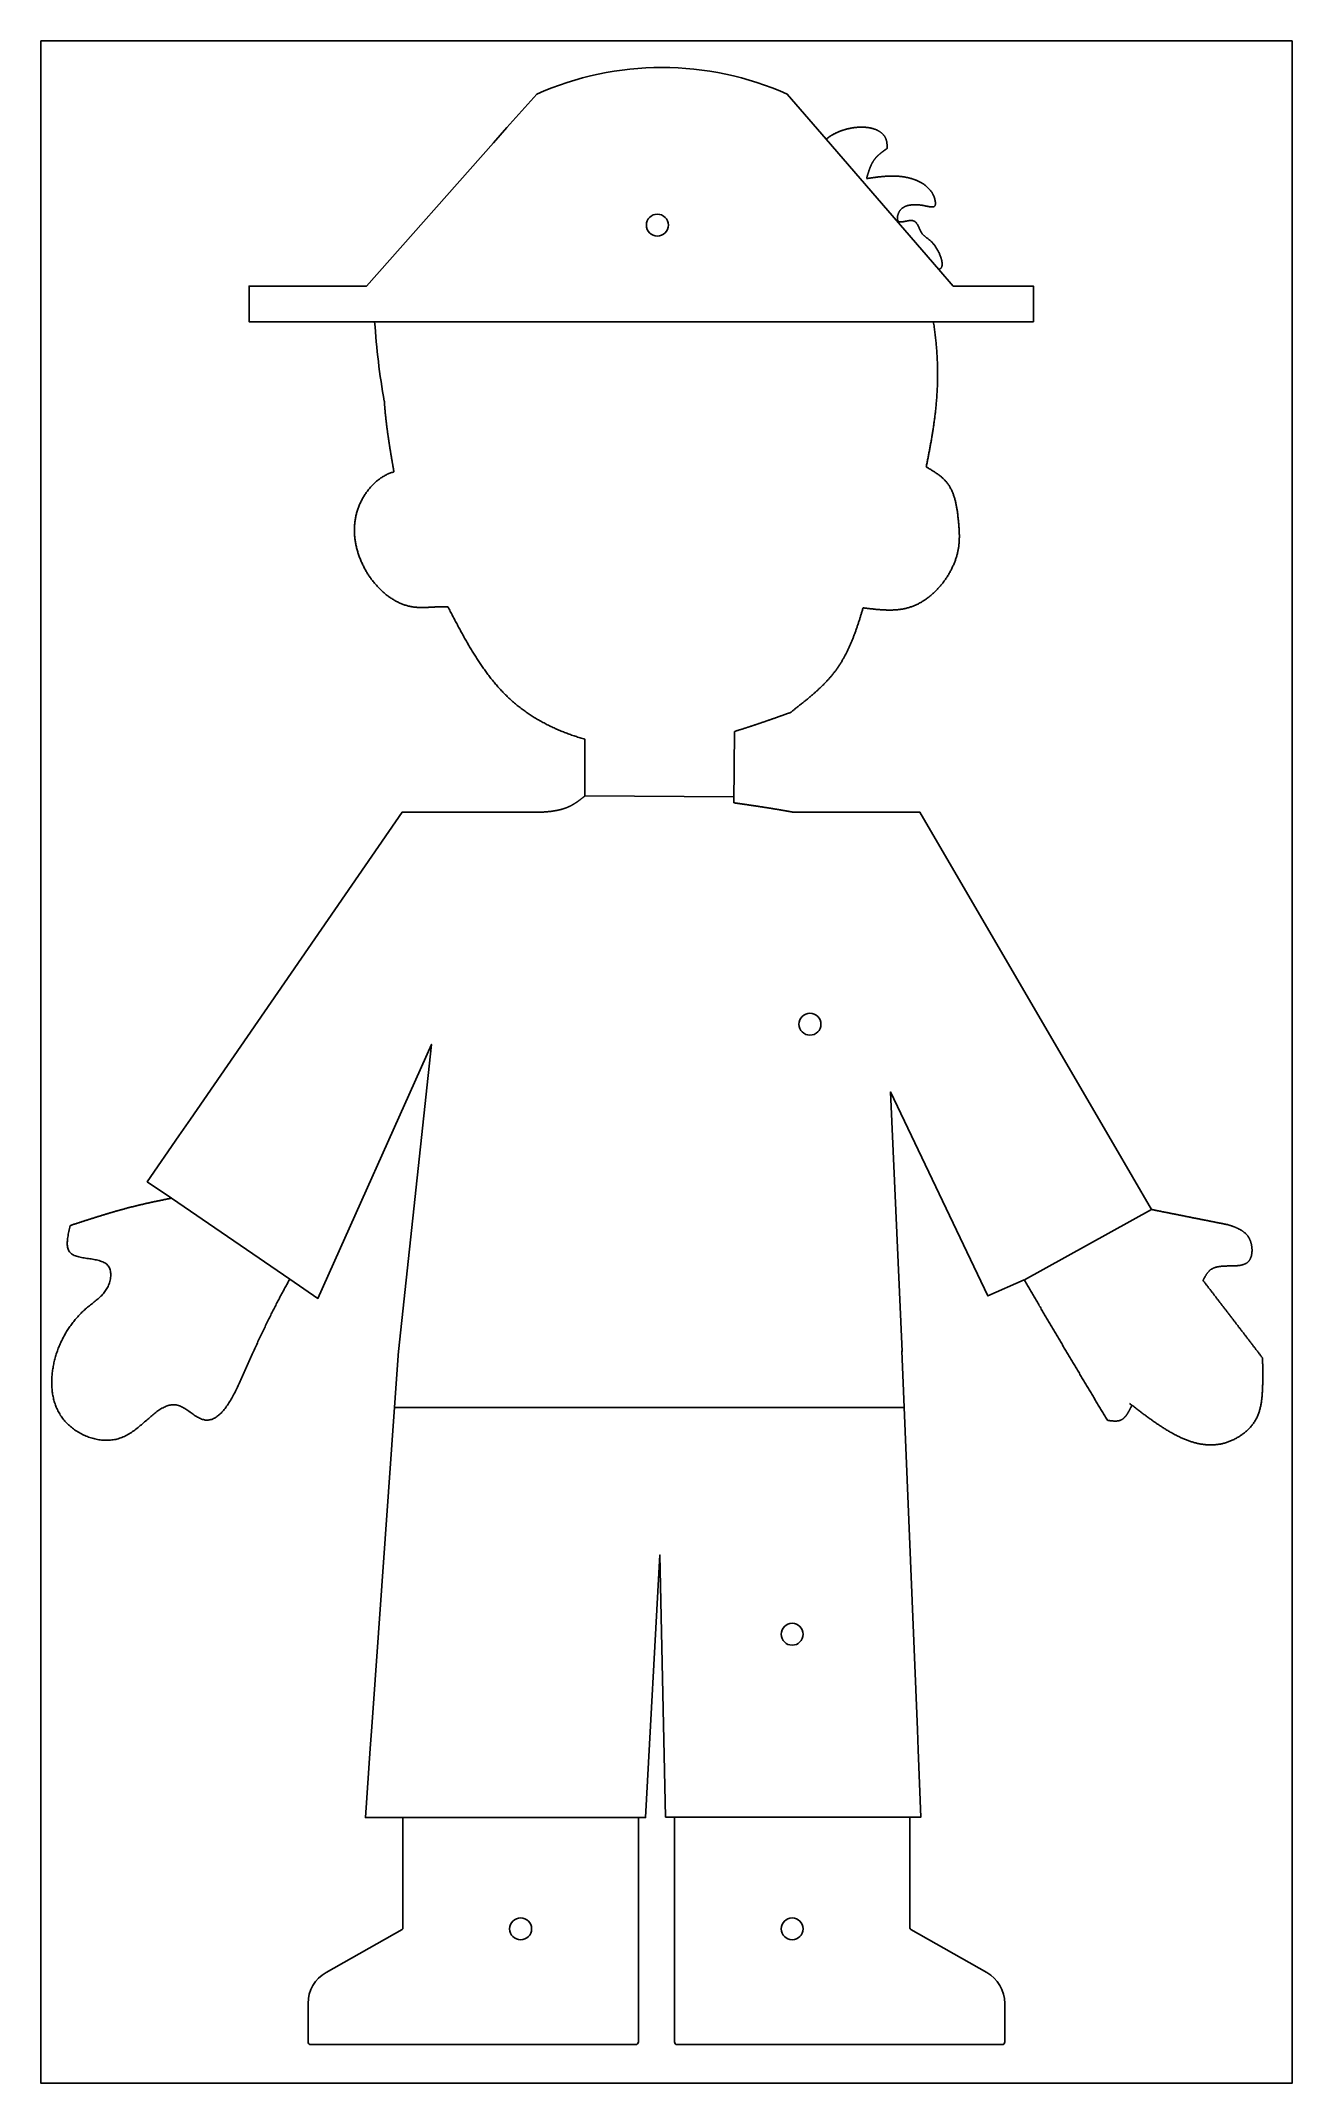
# Model space of a CAD drawing. Header units: millimetres. Extents: x 289 to 9778, y -894 to 6380.
# Drawn here: x 8036 to 8606, y -894 to 36 of the extents above; entities that cross this region are included whole.
import ezdxf

# ---------------------------------------------------------------- set-up
doc = ezdxf.new("R2010")
doc.units = ezdxf.units.MM
doc.layers.add('RANGO', color=6, linetype='Continuous')

msp = doc.modelspace()

# ---------------------------------------------------------------- linework, layer by layer
for p, q in [((8035.51, 5.69), (8035.51, 35.69)), ((8605.51, 5.69), (8605.51, 35.69)), ((8247.85, -3.83), (8241.78, -10.68)), ((8393.25, -9.03), (8444.62, -68.4)), ((8171.85, -92.22), (8442.08, -92.22)), ((8351.44, -278.8), (8351.24, -311.29)), ((8283.35, -308.18), (8351.25, -308.59)), ((8098.42, -462.9), (8103.61, -455.38)), ((8519.37, -458.69), (8524.09, -466.77)), ((8095, -491.34), (8148.89, -528.17)), ((8483.52, -528.44), (8541.42, -496.49)), ((8428.82, -586.63), (8196.56, -586.62)), ((8186.26, -732.1), (8185.56, -741.97)), ((8434.77, -733.38), (8435.14, -742.59)), ((8200.47, -773.36), (8307.68, -773.36)), ((8320.09, -773.14), (8324.15, -773.16)), ((8324.15, -773.16), (8431.37, -773.14)), ((8377.76, -773.15), (8431.37, -773.14)), ((8198.22, -876.76), (8208.22, -876.76)), ((8442.6, -876.76), (8452.6, -876.76))]:
    msp.add_line(p, q)
at = {"color": 0}
for points in [[(8035.51, 35.69), (8605.51, 35.69)], [(8605.51, 5.69), (8605.51, -894.31), (8035.51, -894.31), (8035.51, 5.69)]]:
    msp.add_lwpolyline(points, dxfattribs=at)
for points in [[(8393.25, -9.03), (8375.53, 11.44, 0.21277), (8261.38, 11.44), (8247.85, -3.83)], [(8198.22, -876.76), (8158.44, -876.76, -0.414214), (8157.24, -875.56), (8157.24, -858, -0.270499), (8165.47, -843.9), (8200.06, -824.36, 0.270499), (8200.47, -823.66), (8200.47, -773.36)], [(8307.68, -773.36), (8307.68, -875.56, -0.414214), (8306.48, -876.76), (8208.22, -876.76)], [(8324.15, -773.16), (8324.15, -875.56, 0.414214), (8325.35, -876.76), (8442.6, -876.76)], [(8452.6, -876.76), (8473.4, -876.76, 0.414214), (8474.6, -875.56), (8474.6, -858, 0.270499), (8466.36, -843.9), (8431.77, -824.36, -0.270499), (8431.37, -823.66), (8431.37, -773.16)]]:
    msp.add_lwpolyline(points, format="xyb")
for points in [[(8241.78, -10.68), (8183.93, -75.95), (8130.4, -75.95), (8130.4, -83.76), (8130.4, -92.22), (8169.96, -92.22), (8171.85, -92.22)], [(8442.08, -92.22), (8464.8, -92.22), (8487.62, -92.22), (8487.62, -75.95), (8451.16, -75.95), (8444.62, -68.4)], [(8103.61, -455.38), (8200.08, -315.61), (8262, -315.61)], [(8378.53, -315.61), (8435.95, -315.61), (8519.37, -458.69)], [(8198.37, -561.07), (8198.36, -561.07), (8213.42, -421.31), (8161.75, -536.95), (8148.89, -528.17)], [(8483.41, -528.44), (8466.81, -535.81), (8422.49, -442.95), (8427.79, -561.07), (8427.79, -561.07)], [(8095, -491.34), (8083.99, -483.81), (8098.42, -462.9)], [(8524.09, -466.77), (8541.42, -496.49)], [(8186.26, -732.1), (8198.38, -560.86)], [(8427.78, -560.86), (8434.77, -733.38)], [(8320.09, -773.14), (8317.5, -653.8), (8311, -773.36), (8307.68, -773.36)], [(8200.47, -773.36), (8183.34, -773.36), (8185.56, -741.97)], [(8435.14, -742.59), (8436.38, -773.14), (8431.37, -773.14)]]:
    msp.add_lwpolyline(points)
for points in [[(8393.25, -9.03, 0), (8393.45, -8.88, 0), (8393.64, -8.72, 0), (8393.85, -8.57, 0), (8394.05, -8.43, 0), (8394.25, -8.28, 0), (8394.46, -8.14, 0), (8394.67, -8, 0), (8394.88, -7.86, 0), (8395.09, -7.72, 0), (8395.3, -7.58, 0), (8395.52, -7.45, 0), (8395.73, -7.32, 0), (8395.95, -7.19, 0), (8396.17, -7.07, 0), (8396.39, -6.94, 0), (8396.62, -6.82, 0), (8396.84, -6.7, 0), (8397.07, -6.59, 0), (8397.29, -6.47, 0), (8397.52, -6.36, 0), (8397.75, -6.25, 0), (8397.98, -6.14, 0), (8398.21, -6.03, 0), (8398.45, -5.93, 0), (8398.68, -5.83, 0), (8398.92, -5.73, 0), (8399.15, -5.63, 0), (8399.39, -5.54, 0), (8399.63, -5.44, 0), (8399.86, -5.35, 0), (8400.1, -5.27, 0), (8400.34, -5.18, 0), (8400.59, -5.1, 0), (8400.83, -5.01, 0), (8401.07, -4.94, 0), (8401.31, -4.86, 0), (8401.55, -4.78, 0), (8401.8, -4.71, 0), (8402.04, -4.64, 0), (8402.29, -4.57, 0), (8402.53, -4.51, 0), (8402.78, -4.44, 0), (8403.02, -4.38, 0), (8403.27, -4.32, 0), (8403.51, -4.27, 0), (8403.76, -4.21, 0), (8404, -4.16, 0), (8404.25, -4.11, 0), (8404.49, -4.07, 0), (8404.74, -4.02, 0), (8404.99, -3.98, 0), (8405.23, -3.94, 0), (8405.48, -3.9, 0), (8405.72, -3.86, 0), (8405.97, -3.83, 0), (8406.21, -3.8, 0), (8406.45, -3.77, 0), (8406.7, -3.74, 0), (8406.94, -3.72, 0), (8407.18, -3.7, 0), (8407.42, -3.68, 0), (8407.66, -3.66, 0), (8407.9, -3.64, 0), (8408.14, -3.63, 0), (8408.38, -3.62, 0), (8408.62, -3.61, 0), (8408.86, -3.61, 0), (8409.09, -3.6, 0), (8409.33, -3.6, 0), (8409.56, -3.6, 0), (8409.79, -3.61, 0), (8410.03, -3.61, 0), (8410.26, -3.62, 0), (8410.49, -3.63, 0), (8410.71, -3.65, 0), (8410.94, -3.66, 0), (8411.17, -3.68, 0), (8411.39, -3.7, 0), (8411.61, -3.72, 0), (8411.84, -3.75, 0), (8412.06, -3.77, 0), (8412.27, -3.8, 0), (8412.49, -3.84, 0), (8412.71, -3.87, 0), (8412.92, -3.91, 0), (8413.13, -3.95, 0), (8413.34, -3.99, 0), (8413.55, -4.03, 0), (8413.75, -4.08, 0), (8413.96, -4.13, 0), (8414.16, -4.18, 0), (8414.36, -4.23, 0), (8414.56, -4.29, 0), (8414.75, -4.34, 0), (8414.95, -4.41, 0), (8415.14, -4.47, 0), (8415.33, -4.53, 0), (8415.52, -4.6, 0), (8415.7, -4.67, 0), (8415.88, -4.75, 0), (8416.06, -4.82, 0), (8416.24, -4.9, 0), (8416.42, -4.98, 0), (8416.59, -5.06, 0), (8416.76, -5.15, 0), (8416.93, -5.23, 0), (8417.09, -5.32, 0), (8417.25, -5.42, 0), (8417.41, -5.51, 0), (8417.57, -5.61, 0), (8417.72, -5.71, 0), (8417.87, -5.81, 0), (8418.02, -5.91, 0), (8418.16, -6.02, 0), (8418.3, -6.13, 0), (8418.44, -6.24, 0), (8418.57, -6.36, 0), (8418.71, -6.47, 0), (8418.83, -6.59, 0), (8418.96, -6.72, 0), (8419.08, -6.84, 0), (8419.2, -6.97, 0), (8419.31, -7.1, 0), (8419.43, -7.23, 0), (8419.53, -7.36, 0), (8419.64, -7.5, 0), (8419.74, -7.64, 0), (8419.83, -7.78, 0), (8419.93, -7.92, 0), (8420.02, -8.07, 0), (8420.1, -8.22, 0), (8420.18, -8.37, 0), (8420.26, -8.53, 0), (8420.34, -8.68, 0), (8420.41, -8.84, 0), (8420.47, -9, 0), (8420.53, -9.17, 0), (8420.59, -9.34, 0), (8420.64, -9.51, 0), (8420.69, -9.68, 0), (8420.74, -9.85, 0), (8420.78, -10.03, 0), (8420.82, -10.21, 0), (8420.85, -10.39, 0), (8420.88, -10.57, 0), (8420.9, -10.76, 0), (8420.92, -10.95, 0), (8420.94, -11.14, 0), (8420.96, -11.33, 0), (8420.97, -11.52, 0), (8420.98, -11.72, 0), (8420.99, -11.91, 0), (8420.99, -12.11, 0), (8421, -12.31, 0), (8421, -12.51, 0), (8421, -12.71, 0), (8421.01, -12.91, 0), (8421.01, -13.11, 0), (8421.01, -13.31, 0)], [(8411.66, -27.02, 0), (8411.69, -26.92, 0), (8411.72, -26.81, 0), (8411.75, -26.7, 0), (8411.78, -26.6, 0), (8411.81, -26.49, 0), (8411.84, -26.38, 0), (8411.87, -26.28, 0), (8411.9, -26.17, 0), (8411.93, -26.06, 0), (8411.96, -25.95, 0), (8411.99, -25.85, 0), (8412.02, -25.74, 0), (8412.05, -25.63, 0), (8412.08, -25.53, 0), (8412.11, -25.42, 0), (8412.14, -25.32, 0), (8412.18, -25.21, 0), (8412.21, -25.1, 0), (8412.24, -25, 0), (8412.27, -24.89, 0), (8412.3, -24.79, 0), (8412.33, -24.68, 0), (8412.36, -24.57, 0), (8412.4, -24.47, 0), (8412.43, -24.36, 0), (8412.46, -24.26, 0), (8412.5, -24.15, 0), (8412.53, -24.05, 0), (8412.56, -23.94, 0), (8412.6, -23.84, 0), (8412.63, -23.74, 0), (8412.66, -23.63, 0), (8412.7, -23.53, 0), (8412.73, -23.42, 0), (8412.77, -23.32, 0), (8412.8, -23.22, 0), (8412.84, -23.11, 0), (8412.87, -23.01, 0), (8412.91, -22.91, 0), (8412.95, -22.81, 0), (8412.98, -22.7, 0), (8413.02, -22.6, 0), (8413.06, -22.5, 0), (8413.1, -22.4, 0), (8413.13, -22.3, 0), (8413.17, -22.2, 0), (8413.21, -22.1, 0), (8413.25, -22, 0), (8413.29, -21.9, 0), (8413.33, -21.8, 0), (8413.37, -21.7, 0), (8413.41, -21.6, 0), (8413.46, -21.5, 0), (8413.5, -21.4, 0), (8413.54, -21.31, 0), (8413.58, -21.21, 0), (8413.63, -21.11, 0), (8413.67, -21.01, 0), (8413.72, -20.92, 0), (8413.76, -20.82, 0), (8413.81, -20.73, 0), (8413.85, -20.63, 0), (8413.9, -20.54, 0), (8413.95, -20.44, 0), (8413.99, -20.35, 0), (8414.04, -20.25, 0), (8414.09, -20.16, 0), (8414.14, -20.07, 0), (8414.19, -19.97, 0), (8414.24, -19.88, 0), (8414.29, -19.79, 0), (8414.34, -19.7, 0), (8414.4, -19.61, 0), (8414.45, -19.52, 0), (8414.5, -19.43, 0), (8414.56, -19.34, 0), (8414.61, -19.25, 0), (8414.67, -19.16, 0), (8414.72, -19.07, 0), (8414.78, -18.98, 0), (8414.84, -18.9, 0), (8414.9, -18.81, 0), (8414.96, -18.72, 0), (8415.02, -18.64, 0), (8415.08, -18.55, 0), (8415.14, -18.47, 0), (8415.2, -18.38, 0), (8415.26, -18.3, 0), (8415.33, -18.22, 0), (8415.39, -18.14, 0), (8415.45, -18.05, 0), (8415.52, -17.97, 0), (8415.59, -17.89, 0), (8415.65, -17.81, 0), (8415.72, -17.73, 0), (8415.79, -17.65, 0), (8415.86, -17.57, 0), (8415.93, -17.49, 0), (8416, -17.42, 0), (8416.07, -17.34, 0), (8416.14, -17.26, 0), (8416.21, -17.19, 0), (8416.29, -17.11, 0), (8416.36, -17.03, 0), (8416.43, -16.96, 0), (8416.51, -16.88, 0), (8416.58, -16.81, 0), (8416.66, -16.74, 0), (8416.74, -16.66, 0), (8416.81, -16.59, 0), (8416.89, -16.52, 0), (8416.97, -16.44, 0), (8417.05, -16.37, 0), (8417.13, -16.3, 0), (8417.2, -16.23, 0), (8417.28, -16.16, 0), (8417.36, -16.09, 0), (8417.45, -16.01, 0), (8417.53, -15.94, 0), (8417.61, -15.87, 0), (8417.69, -15.81, 0), (8417.77, -15.74, 0), (8417.86, -15.67, 0), (8417.94, -15.6, 0), (8418.02, -15.53, 0), (8418.11, -15.46, 0), (8418.19, -15.39, 0), (8418.27, -15.33, 0), (8418.36, -15.26, 0), (8418.44, -15.19, 0), (8418.53, -15.12, 0), (8418.62, -15.06, 0), (8418.7, -14.99, 0), (8418.79, -14.92, 0), (8418.88, -14.86, 0), (8418.96, -14.79, 0), (8419.05, -14.73, 0), (8419.14, -14.66, 0), (8419.22, -14.59, 0), (8419.31, -14.53, 0), (8419.4, -14.46, 0), (8419.49, -14.4, 0), (8419.58, -14.33, 0), (8419.67, -14.27, 0), (8419.75, -14.2, 0), (8419.84, -14.14, 0), (8419.93, -14.08, 0), (8420.02, -14.01, 0), (8420.11, -13.95, 0), (8420.2, -13.88, 0), (8420.29, -13.82, 0), (8420.38, -13.75, 0), (8420.47, -13.69, 0), (8420.56, -13.63, 0), (8420.65, -13.56, 0), (8420.74, -13.5, 0), (8420.83, -13.43, 0), (8420.92, -13.37, 0), (8421.01, -13.31, 0)], [(8411.66, -27.02, 0), (8411.88, -26.99, 0), (8412.1, -26.96, 0), (8412.32, -26.93, 0), (8412.53, -26.9, 0), (8412.75, -26.87, 0), (8412.97, -26.83, 0), (8413.19, -26.8, 0), (8413.41, -26.77, 0), (8413.63, -26.74, 0), (8413.85, -26.71, 0), (8414.07, -26.68, 0), (8414.28, -26.65, 0), (8414.5, -26.62, 0), (8414.72, -26.59, 0), (8414.94, -26.56, 0), (8415.16, -26.53, 0), (8415.38, -26.5, 0), (8415.6, -26.47, 0), (8415.81, -26.45, 0), (8416.03, -26.42, 0), (8416.25, -26.39, 0), (8416.47, -26.36, 0), (8416.69, -26.34, 0), (8416.91, -26.31, 0), (8417.13, -26.29, 0), (8417.34, -26.26, 0), (8417.56, -26.24, 0), (8417.78, -26.22, 0), (8418, -26.19, 0), (8418.22, -26.17, 0), (8418.44, -26.15, 0), (8418.65, -26.13, 0), (8418.87, -26.11, 0), (8419.09, -26.09, 0), (8419.31, -26.07, 0), (8419.53, -26.05, 0), (8419.75, -26.03, 0), (8419.96, -26.02, 0), (8420.18, -26, 0), (8420.4, -25.99, 0), (8420.62, -25.97, 0), (8420.84, -25.96, 0), (8421.05, -25.95, 0), (8421.27, -25.94, 0), (8421.49, -25.93, 0), (8421.71, -25.92, 0), (8421.93, -25.91, 0), (8422.14, -25.9, 0), (8422.36, -25.9, 0), (8422.58, -25.89, 0), (8422.8, -25.89, 0), (8423.02, -25.89, 0), (8423.23, -25.88, 0), (8423.45, -25.88, 0), (8423.67, -25.88, 0), (8423.89, -25.89, 0), (8424.1, -25.89, 0), (8424.32, -25.89, 0), (8424.54, -25.9, 0), (8424.76, -25.91, 0), (8424.97, -25.91, 0), (8425.19, -25.92, 0), (8425.41, -25.93, 0), (8425.63, -25.95, 0), (8425.84, -25.96, 0), (8426.06, -25.98, 0), (8426.28, -25.99, 0), (8426.5, -26.01, 0), (8426.71, -26.03, 0), (8426.93, -26.05, 0), (8427.15, -26.07, 0), (8427.36, -26.1, 0), (8427.58, -26.12, 0), (8427.8, -26.15, 0), (8428.01, -26.18, 0), (8428.23, -26.21, 0), (8428.45, -26.24, 0), (8428.66, -26.28, 0), (8428.88, -26.31, 0), (8429.1, -26.35, 0), (8429.31, -26.39, 0), (8429.53, -26.43, 0), (8429.75, -26.47, 0), (8429.96, -26.51, 0), (8430.18, -26.56, 0), (8430.4, -26.61, 0), (8430.61, -26.66, 0), (8430.83, -26.71, 0), (8431.05, -26.76, 0), (8431.26, -26.82, 0), (8431.48, -26.88, 0), (8431.69, -26.94, 0), (8431.91, -27, 0), (8432.12, -27.06, 0), (8432.34, -27.13, 0), (8432.56, -27.2, 0), (8432.77, -27.27, 0), (8432.99, -27.34, 0), (8433.2, -27.41, 0), (8433.42, -27.49, 0), (8433.63, -27.57, 0), (8433.84, -27.65, 0), (8434.05, -27.73, 0), (8434.27, -27.82, 0), (8434.48, -27.9, 0), (8434.69, -27.99, 0), (8434.9, -28.08, 0), (8435.1, -28.18, 0), (8435.31, -28.28, 0), (8435.52, -28.37, 0), (8435.72, -28.48, 0), (8435.92, -28.58, 0), (8436.13, -28.68, 0), (8436.33, -28.79, 0), (8436.53, -28.9, 0), (8436.72, -29.02, 0), (8436.92, -29.13, 0), (8437.11, -29.25, 0), (8437.3, -29.37, 0), (8437.5, -29.5, 0), (8437.68, -29.62, 0), (8437.87, -29.75, 0), (8438.05, -29.88, 0), (8438.24, -30.01, 0), (8438.42, -30.15, 0), (8438.59, -30.29, 0), (8438.77, -30.43, 0), (8438.94, -30.57, 0), (8439.11, -30.72, 0), (8439.28, -30.87, 0), (8439.45, -31.02, 0), (8439.61, -31.18, 0), (8439.77, -31.34, 0), (8439.93, -31.5, 0), (8440.08, -31.66, 0), (8440.23, -31.83, 0), (8440.38, -32, 0), (8440.53, -32.17, 0), (8440.67, -32.34, 0), (8440.81, -32.52, 0), (8440.94, -32.7, 0), (8441.07, -32.89, 0), (8441.2, -33.07, 0), (8441.33, -33.26, 0), (8441.45, -33.46, 0), (8441.57, -33.65, 0), (8441.68, -33.85, 0), (8441.79, -34.05, 0), (8441.9, -34.26, 0), (8442, -34.47, 0), (8442.1, -34.68, 0), (8442.19, -34.89, 0), (8442.28, -35.11, 0), (8442.37, -35.33, 0), (8442.45, -35.55, 0), (8442.52, -35.78, 0), (8442.6, -36.01, 0), (8442.67, -36.25, 0), (8442.73, -36.48, 0), (8442.79, -36.72, 0), (8442.84, -36.97, 0), (8442.89, -37.21, 0), (8442.93, -37.46, 0), (8442.97, -37.71, 0), (8443, -37.95, 0), (8443.01, -38.18, 0), (8443.02, -38.41, 0), (8443.01, -38.63, 0), (8442.99, -38.84, 0), (8442.95, -39.03, 0), (8442.9, -39.2, 0), (8442.83, -39.36, 0), (8442.74, -39.5, 0), (8442.64, -39.61, 0), (8442.52, -39.71, 0), (8442.38, -39.79, 0), (8442.23, -39.85, 0), (8442.06, -39.9, 0), (8441.88, -39.93, 0), (8441.68, -39.95, 0), (8441.48, -39.96, 0), (8441.26, -39.96, 0), (8441.03, -39.94, 0), (8440.8, -39.92, 0), (8440.55, -39.89, 0), (8440.3, -39.85, 0), (8440.04, -39.81, 0), (8439.77, -39.76, 0), (8439.5, -39.7, 0), (8439.23, -39.65, 0), (8438.95, -39.59, 0), (8438.67, -39.53, 0), (8438.38, -39.47, 0), (8438.1, -39.41, 0), (8437.82, -39.35, 0), (8437.53, -39.3, 0), (8437.25, -39.25, 0), (8436.97, -39.21, 0), (8436.69, -39.16, 0), (8436.41, -39.12, 0), (8436.13, -39.09, 0), (8435.85, -39.06, 0), (8435.57, -39.03, 0), (8435.3, -39, 0), (8435.02, -38.98, 0), (8434.75, -38.96, 0), (8434.48, -38.95, 0), (8434.21, -38.94, 0), (8433.95, -38.93, 0), (8433.68, -38.93, 0), (8433.42, -38.93, 0), (8433.16, -38.94, 0), (8432.91, -38.95, 0), (8432.65, -38.96, 0), (8432.4, -38.98, 0), (8432.15, -39.01, 0), (8431.9, -39.04, 0), (8431.66, -39.07, 0), (8431.42, -39.1, 0), (8431.18, -39.15, 0), (8430.95, -39.19, 0), (8430.72, -39.24, 0), (8430.49, -39.3, 0), (8430.27, -39.36, 0), (8430.05, -39.43, 0), (8429.84, -39.5, 0), (8429.63, -39.57, 0), (8429.42, -39.66, 0), (8429.22, -39.74, 0), (8429.02, -39.83, 0), (8428.83, -39.93, 0), (8428.64, -40.03, 0), (8428.45, -40.14, 0), (8428.27, -40.25, 0), (8428.1, -40.37, 0), (8427.93, -40.5, 0), (8427.76, -40.63, 0), (8427.6, -40.77, 0), (8427.45, -40.91, 0), (8427.3, -41.06, 0), (8427.16, -41.21, 0), (8427.02, -41.37, 0), (8426.89, -41.54, 0), (8426.76, -41.71, 0), (8426.64, -41.89, 0), (8426.53, -42.07, 0), (8426.42, -42.26, 0), (8426.32, -42.46, 0), (8426.22, -42.66, 0), (8426.14, -42.87, 0), (8426.06, -43.09, 0), (8425.98, -43.32, 0), (8425.91, -43.55, 0), (8425.85, -43.78, 0), (8425.8, -44.02, 0), (8425.76, -44.27, 0), (8425.72, -44.51, 0), (8425.7, -44.75, 0), (8425.69, -44.99, 0), (8425.69, -45.22, 0), (8425.7, -45.44, 0), (8425.72, -45.64, 0), (8425.77, -45.84, 0), (8425.82, -46.01, 0), (8425.9, -46.17, 0), (8425.99, -46.31, 0), (8426.09, -46.43, 0), (8426.22, -46.53, 0), (8426.36, -46.61, 0), (8426.51, -46.67, 0), (8426.68, -46.71, 0), (8426.85, -46.75, 0), (8427.04, -46.77, 0), (8427.24, -46.77, 0), (8427.46, -46.77, 0), (8427.68, -46.75, 0), (8427.9, -46.73, 0), (8428.14, -46.7, 0), (8428.38, -46.66, 0), (8428.63, -46.62, 0), (8428.88, -46.57, 0), (8429.13, -46.52, 0), (8429.39, -46.47, 0), (8429.65, -46.41, 0), (8429.91, -46.36, 0), (8430.18, -46.31, 0), (8430.44, -46.27, 0), (8430.7, -46.22, 0), (8430.96, -46.19, 0), (8431.21, -46.16, 0), (8431.46, -46.13, 0), (8431.71, -46.12, 0), (8431.95, -46.11, 0), (8432.18, -46.12, 0), (8432.41, -46.14, 0), (8432.62, -46.17, 0), (8432.83, -46.22, 0), (8433.03, -46.29, 0), (8433.22, -46.36, 0), (8433.4, -46.46, 0), (8433.57, -46.56, 0), (8433.74, -46.68, 0), (8433.89, -46.81, 0), (8434.04, -46.95, 0), (8434.19, -47.1, 0), (8434.32, -47.26, 0), (8434.46, -47.43, 0), (8434.58, -47.6, 0), (8434.71, -47.79, 0), (8434.82, -47.98, 0), (8434.94, -48.18, 0), (8435.05, -48.38, 0), (8435.15, -48.59, 0), (8435.26, -48.8, 0), (8435.36, -49.01, 0), (8435.46, -49.23, 0), (8435.56, -49.45, 0), (8435.66, -49.67, 0), (8435.76, -49.89, 0), (8435.86, -50.11, 0), (8435.96, -50.32, 0), (8436.06, -50.54, 0), (8436.17, -50.76, 0), (8436.27, -50.97, 0), (8436.38, -51.17, 0), (8436.49, -51.38, 0), (8436.6, -51.57, 0), (8436.72, -51.76, 0), (8436.84, -51.95, 0), (8436.96, -52.13, 0), (8437.09, -52.3, 0), (8437.23, -52.46, 0), (8437.37, -52.61, 0), (8437.51, -52.76, 0), (8437.66, -52.91, 0), (8437.81, -53.05, 0), (8437.97, -53.18, 0), (8438.12, -53.32, 0), (8438.29, -53.45, 0), (8438.45, -53.57, 0), (8438.62, -53.7, 0), (8438.79, -53.83, 0), (8438.96, -53.95, 0), (8439.13, -54.08, 0), (8439.31, -54.21, 0), (8439.49, -54.34, 0), (8439.67, -54.47, 0), (8439.85, -54.6, 0), (8440.03, -54.74, 0), (8440.21, -54.89, 0), (8440.39, -55.04, 0), (8440.58, -55.19, 0), (8440.76, -55.35, 0), (8440.94, -55.52, 0), (8441.12, -55.7, 0), (8441.3, -55.88, 0), (8441.48, -56.07, 0), (8441.66, -56.27, 0), (8441.84, -56.47, 0), (8442.02, -56.68, 0), (8442.2, -56.9, 0), (8442.37, -57.12, 0), (8442.54, -57.35, 0), (8442.71, -57.58, 0), (8442.88, -57.82, 0), (8443.05, -58.06, 0), (8443.21, -58.3, 0), (8443.37, -58.55, 0), (8443.53, -58.8, 0), (8443.68, -59.06, 0), (8443.84, -59.31, 0), (8443.98, -59.57, 0), (8444.13, -59.83, 0), (8444.27, -60.1, 0), (8444.41, -60.36, 0), (8444.54, -60.63, 0), (8444.67, -60.89, 0), (8444.79, -61.16, 0), (8444.91, -61.43, 0), (8445.03, -61.69, 0), (8445.14, -61.96, 0), (8445.24, -62.22, 0), (8445.34, -62.49, 0), (8445.43, -62.75, 0), (8445.52, -63.01, 0), (8445.6, -63.27, 0), (8445.68, -63.52, 0), (8445.75, -63.78, 0), (8445.81, -64.03, 0), (8445.87, -64.27, 0), (8445.92, -64.52, 0), (8445.96, -64.76, 0), (8446, -64.99, 0), (8446.03, -65.22, 0), (8446.05, -65.45, 0), (8446.06, -65.66, 0), (8446.07, -65.88, 0), (8446.06, -66.09, 0), (8446.05, -66.29, 0), (8446.03, -66.48, 0), (8446.01, -66.67, 0), (8445.97, -66.85, 0), (8445.92, -67.02, 0), (8445.87, -67.19, 0), (8445.81, -67.35, 0), (8445.73, -67.5, 0), (8445.65, -67.64, 0), (8445.56, -67.77, 0), (8445.46, -67.89, 0), (8445.35, -68, 0), (8445.22, -68.1, 0), (8445.09, -68.19, 0), (8444.95, -68.27, 0), (8444.79, -68.34, 0), (8444.63, -68.4, 0)], [(8442.09, -92.22, 0), (8442.19, -92.87, 0), (8442.29, -93.51, 0), (8442.38, -94.15, 0), (8442.47, -94.79, 0), (8442.56, -95.43, 0), (8442.64, -96.06, 0), (8442.73, -96.69, 0), (8442.81, -97.32, 0), (8442.88, -97.94, 0), (8442.96, -98.56, 0), (8443.03, -99.18, 0), (8443.1, -99.8, 0), (8443.16, -100.41, 0), (8443.22, -101.02, 0), (8443.29, -101.63, 0), (8443.34, -102.23, 0), (8443.4, -102.83, 0), (8443.45, -103.43, 0), (8443.5, -104.03, 0), (8443.55, -104.62, 0), (8443.59, -105.22, 0), (8443.63, -105.8, 0), (8443.67, -106.39, 0), (8443.71, -106.98, 0), (8443.75, -107.56, 0), (8443.78, -108.14, 0), (8443.81, -108.71, 0), (8443.84, -109.29, 0), (8443.86, -109.86, 0), (8443.89, -110.43, 0), (8443.91, -111, 0), (8443.93, -111.56, 0), (8443.94, -112.13, 0), (8443.96, -112.69, 0), (8443.97, -113.25, 0), (8443.98, -113.8, 0), (8443.99, -114.36, 0), (8443.99, -114.91, 0), (8443.99, -115.46, 0), (8444, -116.01, 0), (8444, -116.55, 0), (8443.99, -117.1, 0), (8443.99, -117.64, 0), (8443.98, -118.18, 0), (8443.97, -118.71, 0), (8443.96, -119.25, 0), (8443.95, -119.78, 0), (8443.93, -120.32, 0), (8443.92, -120.85, 0), (8443.9, -121.37, 0), (8443.88, -121.9, 0), (8443.86, -122.43, 0), (8443.83, -122.95, 0), (8443.81, -123.47, 0), (8443.78, -123.99, 0), (8443.75, -124.51, 0), (8443.72, -125.02, 0), (8443.69, -125.54, 0), (8443.66, -126.05, 0), (8443.62, -126.56, 0), (8443.59, -127.07, 0), (8443.55, -127.58, 0), (8443.51, -128.08, 0), (8443.47, -128.59, 0), (8443.42, -129.09, 0), (8443.38, -129.59, 0), (8443.33, -130.09, 0), (8443.28, -130.59, 0), (8443.24, -131.09, 0), (8443.19, -131.58, 0), (8443.13, -132.08, 0), (8443.08, -132.57, 0), (8443.03, -133.06, 0), (8442.97, -133.55, 0), (8442.92, -134.04, 0), (8442.86, -134.53, 0), (8442.8, -135.02, 0), (8442.74, -135.5, 0), (8442.68, -135.99, 0), (8442.62, -136.47, 0), (8442.55, -136.95, 0), (8442.49, -137.44, 0), (8442.42, -137.92, 0), (8442.35, -138.39, 0), (8442.29, -138.87, 0), (8442.22, -139.35, 0), (8442.15, -139.83, 0), (8442.08, -140.3, 0), (8442.01, -140.78, 0), (8441.93, -141.25, 0), (8441.86, -141.72, 0), (8441.79, -142.19, 0), (8441.71, -142.66, 0), (8441.64, -143.13, 0), (8441.56, -143.6, 0), (8441.48, -144.07, 0), (8441.4, -144.54, 0), (8441.32, -145.01, 0), (8441.24, -145.47, 0), (8441.16, -145.94, 0), (8441.08, -146.4, 0), (8441, -146.87, 0), (8440.92, -147.33, 0), (8440.84, -147.79, 0), (8440.75, -148.26, 0), (8440.67, -148.72, 0), (8440.59, -149.18, 0), (8440.5, -149.64, 0), (8440.42, -150.1, 0), (8440.33, -150.56, 0), (8440.25, -151.02, 0), (8440.16, -151.48, 0), (8440.07, -151.94, 0), (8439.99, -152.4, 0), (8439.9, -152.86, 0), (8439.81, -153.31, 0), (8439.72, -153.77, 0), (8439.64, -154.23, 0), (8439.55, -154.69, 0), (8439.46, -155.14, 0), (8439.37, -155.6, 0), (8439.28, -156.06, 0), (8439.19, -156.52, 0), (8439.1, -156.97, 0), (8439.01, -157.43, 0), (8438.93, -157.89, 0), (8438.84, -158.34, 0)], [(8196.35, -160.56, 0), (8196.31, -160.31, 0), (8196.26, -160.06, 0), (8196.22, -159.8, 0), (8196.17, -159.55, 0), (8196.13, -159.3, 0), (8196.09, -159.04, 0), (8196.04, -158.79, 0), (8196, -158.54, 0), (8195.96, -158.28, 0), (8195.91, -158.03, 0), (8195.87, -157.78, 0), (8195.83, -157.52, 0), (8195.78, -157.27, 0), (8195.74, -157.02, 0), (8195.7, -156.76, 0), (8195.65, -156.51, 0), (8195.61, -156.26, 0), (8195.57, -156, 0), (8195.52, -155.75, 0), (8195.48, -155.5, 0), (8195.44, -155.24, 0), (8195.4, -154.99, 0), (8195.35, -154.74, 0), (8195.31, -154.48, 0), (8195.27, -154.23, 0), (8195.23, -153.98, 0), (8195.18, -153.72, 0), (8195.14, -153.47, 0), (8195.1, -153.22, 0), (8195.06, -152.96, 0), (8195.01, -152.71, 0), (8194.97, -152.46, 0), (8194.93, -152.2, 0), (8194.89, -151.95, 0), (8194.85, -151.7, 0), (8194.81, -151.44, 0), (8194.76, -151.19, 0), (8194.72, -150.94, 0), (8194.68, -150.68, 0), (8194.64, -150.43, 0), (8194.6, -150.18, 0), (8194.56, -149.92, 0), (8194.52, -149.67, 0), (8194.48, -149.42, 0), (8194.44, -149.16, 0), (8194.4, -148.91, 0), (8194.36, -148.66, 0), (8194.32, -148.4, 0), (8194.28, -148.15, 0), (8194.24, -147.9, 0), (8194.2, -147.64, 0), (8194.16, -147.39, 0), (8194.12, -147.14, 0), (8194.08, -146.88, 0), (8194.05, -146.63, 0), (8194.01, -146.38, 0), (8193.97, -146.12, 0), (8193.93, -145.87, 0), (8193.89, -145.62, 0), (8193.86, -145.37, 0), (8193.82, -145.11, 0), (8193.78, -144.86, 0), (8193.74, -144.61, 0), (8193.71, -144.35, 0), (8193.67, -144.1, 0), (8193.64, -143.85, 0), (8193.6, -143.59, 0), (8193.56, -143.34, 0), (8193.53, -143.09, 0), (8193.49, -142.84, 0), (8193.46, -142.58, 0), (8193.42, -142.33, 0), (8193.39, -142.08, 0), (8193.35, -141.82, 0), (8193.32, -141.57, 0), (8193.29, -141.32, 0), (8193.25, -141.07, 0), (8193.22, -140.81, 0), (8193.19, -140.56, 0), (8193.15, -140.31, 0), (8193.12, -140.05, 0), (8193.09, -139.8, 0), (8193.06, -139.55, 0), (8193.03, -139.3, 0), (8192.99, -139.04, 0), (8192.96, -138.79, 0), (8192.93, -138.54, 0), (8192.9, -138.29, 0), (8192.87, -138.03, 0), (8192.84, -137.78, 0), (8192.81, -137.53, 0), (8192.78, -137.28, 0), (8192.75, -137.02, 0), (8192.73, -136.77, 0), (8192.7, -136.52, 0), (8192.67, -136.26, 0), (8192.64, -136.01, 0), (8192.61, -135.76, 0), (8192.59, -135.51, 0), (8192.56, -135.26, 0), (8192.53, -135, 0), (8192.51, -134.75, 0), (8192.48, -134.5, 0), (8192.46, -134.25, 0), (8192.43, -133.99, 0), (8192.41, -133.74, 0), (8192.38, -133.49, 0), (8192.36, -133.24, 0), (8192.34, -132.98, 0), (8192.31, -132.73, 0), (8192.29, -132.48, 0), (8192.27, -132.23, 0), (8192.25, -131.98, 0), (8192.23, -131.72, 0), (8192.2, -131.47, 0), (8192.18, -131.22, 0), (8192.16, -130.97, 0), (8192.14, -130.72, 0), (8192.12, -130.46, 0), (8192.1, -130.21, 0), (8192.09, -129.96, 0), (8192.07, -129.71, 0), (8192.05, -129.46, 0), (8192.03, -129.2, 0), (8192.02, -128.95, 0), (8192, -128.7, 0), (8191.98, -128.45, 0)], [(8196.35, -160.56, 0), (8195.96, -160.68, 0), (8195.58, -160.8, 0), (8195.19, -160.93, 0), (8194.81, -161.07, 0), (8194.43, -161.22, 0), (8194.06, -161.37, 0), (8193.68, -161.54, 0), (8193.31, -161.71, 0), (8192.94, -161.89, 0), (8192.58, -162.08, 0), (8192.21, -162.27, 0), (8191.85, -162.48, 0), (8191.5, -162.69, 0), (8191.14, -162.9, 0), (8190.79, -163.13, 0), (8190.44, -163.36, 0), (8190.1, -163.6, 0), (8189.76, -163.84, 0), (8189.42, -164.1, 0), (8189.08, -164.36, 0), (8188.75, -164.62, 0), (8188.43, -164.89, 0), (8188.1, -165.17, 0), (8187.78, -165.46, 0), (8187.47, -165.75, 0), (8187.15, -166.04, 0), (8186.85, -166.35, 0), (8186.54, -166.66, 0), (8186.24, -166.97, 0), (8185.95, -167.29, 0), (8185.66, -167.61, 0), (8185.37, -167.94, 0), (8185.09, -168.28, 0), (8184.81, -168.62, 0), (8184.54, -168.97, 0), (8184.27, -169.32, 0), (8184.01, -169.67, 0), (8183.75, -170.03, 0), (8183.5, -170.4, 0), (8183.25, -170.76, 0), (8183.01, -171.14, 0), (8182.77, -171.51, 0), (8182.54, -171.9, 0), (8182.31, -172.28, 0), (8182.09, -172.67, 0), (8181.87, -173.06, 0), (8181.66, -173.46, 0), (8181.46, -173.86, 0), (8181.26, -174.26, 0), (8181.07, -174.67, 0), (8180.88, -175.08, 0), (8180.7, -175.49, 0), (8180.52, -175.91, 0), (8180.36, -176.33, 0), (8180.19, -176.75, 0), (8180.04, -177.17, 0), (8179.89, -177.6, 0), (8179.74, -178.03, 0), (8179.61, -178.46, 0), (8179.48, -178.89, 0), (8179.36, -179.33, 0), (8179.24, -179.77, 0), (8179.13, -180.2, 0), (8179.03, -180.65, 0), (8178.93, -181.09, 0), (8178.85, -181.53, 0), (8178.77, -181.98, 0), (8178.69, -182.43, 0), (8178.63, -182.87, 0), (8178.57, -183.32, 0), (8178.51, -183.77, 0), (8178.47, -184.22, 0), (8178.43, -184.68, 0), (8178.4, -185.13, 0), (8178.38, -185.58, 0), (8178.36, -186.04, 0), (8178.35, -186.49, 0), (8178.34, -186.95, 0), (8178.35, -187.4, 0), (8178.36, -187.86, 0), (8178.37, -188.32, 0), (8178.39, -188.77, 0), (8178.42, -189.23, 0), (8178.46, -189.69, 0), (8178.5, -190.15, 0), (8178.55, -190.6, 0), (8178.6, -191.06, 0), (8178.66, -191.52, 0), (8178.73, -191.97, 0), (8178.8, -192.43, 0), (8178.88, -192.88, 0), (8178.96, -193.34, 0), (8179.05, -193.79, 0), (8179.15, -194.24, 0), (8179.25, -194.7, 0), (8179.36, -195.15, 0), (8179.47, -195.6, 0), (8179.59, -196.05, 0), (8179.71, -196.49, 0), (8179.84, -196.94, 0), (8179.98, -197.39, 0), (8180.12, -197.83, 0), (8180.27, -198.27, 0), (8180.42, -198.72, 0), (8180.58, -199.16, 0), (8180.74, -199.59, 0), (8180.9, -200.03, 0), (8181.08, -200.46, 0), (8181.25, -200.9, 0), (8181.44, -201.33, 0), (8181.62, -201.76, 0), (8181.81, -202.18, 0), (8182.01, -202.61, 0), (8182.21, -203.03, 0), (8182.42, -203.45, 0), (8182.63, -203.86, 0), (8182.85, -204.28, 0), (8183.07, -204.69, 0), (8183.29, -205.1, 0), (8183.52, -205.5, 0), (8183.75, -205.91, 0), (8183.99, -206.31, 0), (8184.23, -206.7, 0), (8184.48, -207.1, 0), (8184.73, -207.49, 0), (8184.98, -207.88, 0), (8185.24, -208.26, 0), (8185.51, -208.64, 0), (8185.77, -209.02, 0), (8186.04, -209.39, 0), (8186.32, -209.76, 0), (8186.6, -210.13, 0), (8186.88, -210.49, 0), (8187.16, -210.85, 0), (8187.45, -211.21, 0), (8187.75, -211.56, 0), (8188.04, -211.9, 0), (8188.34, -212.25, 0), (8188.65, -212.58, 0), (8188.95, -212.92, 0), (8189.26, -213.25, 0), (8189.58, -213.57, 0), (8189.89, -213.89, 0), (8190.21, -214.21, 0), (8190.53, -214.52, 0), (8190.86, -214.82, 0), (8191.19, -215.13, 0), (8191.52, -215.42, 0), (8191.86, -215.71, 0), (8192.19, -216, 0), (8192.53, -216.28, 0), (8192.88, -216.55, 0), (8193.22, -216.82, 0), (8193.57, -217.09, 0), (8193.92, -217.35, 0), (8194.27, -217.6, 0), (8194.63, -217.85, 0), (8194.99, -218.09, 0), (8195.35, -218.32, 0), (8195.71, -218.55, 0), (8196.08, -218.78, 0), (8196.44, -219, 0), (8196.81, -219.21, 0), (8197.18, -219.41, 0), (8197.56, -219.61, 0), (8197.93, -219.81, 0), (8198.31, -219.99, 0), (8198.69, -220.17, 0), (8199.07, -220.34, 0), (8199.45, -220.51, 0), (8199.84, -220.67, 0), (8200.22, -220.82, 0), (8200.61, -220.97, 0), (8201, -221.11, 0), (8201.39, -221.24, 0), (8201.78, -221.36, 0), (8202.18, -221.48, 0), (8202.57, -221.59, 0), (8202.97, -221.69, 0), (8203.37, -221.78, 0), (8203.76, -221.87, 0), (8204.16, -221.95, 0), (8204.56, -222.02, 0), (8204.97, -222.09, 0), (8205.37, -222.14, 0), (8205.77, -222.19, 0), (8206.18, -222.23, 0), (8206.58, -222.27, 0), (8206.99, -222.3, 0), (8207.4, -222.32, 0), (8207.8, -222.34, 0), (8208.21, -222.35, 0), (8208.62, -222.36, 0), (8209.03, -222.36, 0), (8209.44, -222.36, 0), (8209.85, -222.35, 0), (8210.26, -222.35, 0), (8210.67, -222.33, 0), (8211.08, -222.32, 0), (8211.49, -222.31, 0), (8211.91, -222.29, 0), (8212.32, -222.27, 0), (8212.73, -222.25, 0), (8213.14, -222.23, 0), (8213.55, -222.21, 0), (8213.97, -222.18, 0), (8214.38, -222.16, 0), (8214.79, -222.14, 0), (8215.2, -222.12, 0), (8215.61, -222.1, 0), (8216.03, -222.09, 0), (8216.44, -222.07, 0), (8216.85, -222.06, 0), (8217.26, -222.05, 0), (8217.67, -222.05, 0), (8218.08, -222.04, 0), (8218.49, -222.04, 0), (8218.9, -222.04, 0), (8219.31, -222.05, 0), (8219.72, -222.05, 0), (8220.13, -222.05, 0), (8220.54, -222.06, 0), (8220.94, -222.06, 0)], [(8438.84, -158.34, 0), (8439.18, -158.55, 0), (8439.53, -158.75, 0), (8439.87, -158.95, 0), (8440.22, -159.16, 0), (8440.56, -159.36, 0), (8440.9, -159.57, 0), (8441.24, -159.78, 0), (8441.58, -159.99, 0), (8441.92, -160.2, 0), (8442.25, -160.41, 0), (8442.58, -160.62, 0), (8442.91, -160.84, 0), (8443.24, -161.06, 0), (8443.56, -161.28, 0), (8443.88, -161.5, 0), (8444.2, -161.73, 0), (8444.51, -161.96, 0), (8444.82, -162.19, 0), (8445.12, -162.43, 0), (8445.42, -162.67, 0), (8445.72, -162.91, 0), (8446.01, -163.16, 0), (8446.29, -163.41, 0), (8446.57, -163.66, 0), (8446.84, -163.93, 0), (8447.11, -164.19, 0), (8447.37, -164.46, 0), (8447.62, -164.74, 0), (8447.87, -165.02, 0), (8448.11, -165.3, 0), (8448.34, -165.59, 0), (8448.56, -165.89, 0), (8448.78, -166.19, 0), (8448.99, -166.5, 0), (8449.2, -166.81, 0), (8449.4, -167.13, 0), (8449.59, -167.45, 0), (8449.77, -167.78, 0), (8449.95, -168.11, 0), (8450.13, -168.45, 0), (8450.29, -168.79, 0), (8450.46, -169.13, 0), (8450.61, -169.48, 0), (8450.76, -169.83, 0), (8450.91, -170.19, 0), (8451.05, -170.55, 0), (8451.18, -170.91, 0), (8451.31, -171.27, 0), (8451.44, -171.64, 0), (8451.56, -172.01, 0), (8451.67, -172.39, 0), (8451.78, -172.77, 0), (8451.89, -173.14, 0), (8451.99, -173.53, 0), (8452.09, -173.91, 0), (8452.18, -174.3, 0), (8452.27, -174.69, 0), (8452.36, -175.08, 0), (8452.44, -175.47, 0), (8452.52, -175.86, 0), (8452.59, -176.26, 0), (8452.67, -176.65, 0), (8452.74, -177.05, 0), (8452.8, -177.45, 0), (8452.87, -177.85, 0), (8452.93, -178.25, 0), (8452.99, -178.65, 0), (8453.04, -179.05, 0), (8453.1, -179.46, 0), (8453.15, -179.86, 0), (8453.2, -180.26, 0), (8453.24, -180.66, 0), (8453.29, -181.06, 0), (8453.33, -181.47, 0), (8453.37, -181.87, 0), (8453.42, -182.27, 0), (8453.46, -182.67, 0), (8453.49, -183.07, 0), (8453.53, -183.46, 0), (8453.57, -183.86, 0), (8453.6, -184.26, 0), (8453.64, -184.65, 0), (8453.67, -185.04, 0), (8453.7, -185.44, 0), (8453.73, -185.83, 0), (8453.76, -186.22, 0), (8453.78, -186.61, 0), (8453.81, -187, 0), (8453.83, -187.38, 0), (8453.85, -187.77, 0), (8453.86, -188.16, 0), (8453.88, -188.54, 0), (8453.89, -188.93, 0), (8453.9, -189.31, 0), (8453.9, -189.7, 0), (8453.9, -190.08, 0), (8453.9, -190.47, 0), (8453.89, -190.85, 0), (8453.88, -191.23, 0), (8453.87, -191.62, 0), (8453.85, -192, 0), (8453.83, -192.38, 0), (8453.81, -192.77, 0), (8453.77, -193.15, 0), (8453.74, -193.53, 0), (8453.7, -193.91, 0), (8453.65, -194.3, 0), (8453.6, -194.68, 0), (8453.55, -195.06, 0), (8453.49, -195.45, 0), (8453.42, -195.83, 0), (8453.35, -196.22, 0), (8453.27, -196.6, 0), (8453.19, -196.98, 0), (8453.1, -197.37, 0), (8453, -197.75, 0), (8452.91, -198.14, 0), (8452.8, -198.52, 0), (8452.69, -198.9, 0), (8452.58, -199.29, 0), (8452.46, -199.67, 0), (8452.34, -200.05, 0), (8452.21, -200.43, 0), (8452.08, -200.81, 0), (8451.94, -201.19, 0), (8451.79, -201.57, 0), (8451.65, -201.95, 0), (8451.49, -202.32, 0), (8451.34, -202.7, 0), (8451.18, -203.08, 0), (8451.01, -203.45, 0), (8450.84, -203.82, 0), (8450.66, -204.19, 0), (8450.49, -204.56, 0), (8450.3, -204.93, 0), (8450.11, -205.3, 0), (8449.92, -205.66, 0), (8449.73, -206.02, 0), (8449.52, -206.39, 0), (8449.32, -206.75, 0), (8449.11, -207.1, 0), (8448.9, -207.46, 0), (8448.68, -207.81, 0), (8448.46, -208.16, 0), (8448.24, -208.51, 0), (8448.01, -208.86, 0), (8447.78, -209.21, 0), (8447.54, -209.55, 0), (8447.3, -209.89, 0), (8447.06, -210.22, 0), (8446.81, -210.56, 0), (8446.56, -210.89, 0), (8446.31, -211.22, 0), (8446.05, -211.55, 0), (8445.79, -211.87, 0), (8445.53, -212.19, 0), (8445.26, -212.51, 0), (8444.99, -212.82, 0), (8444.72, -213.13, 0), (8444.44, -213.44, 0), (8444.16, -213.74, 0), (8443.88, -214.05, 0), (8443.6, -214.34, 0), (8443.31, -214.64, 0), (8443.02, -214.93, 0), (8442.72, -215.21, 0), (8442.43, -215.5, 0), (8442.13, -215.77, 0), (8441.82, -216.05, 0), (8441.52, -216.32, 0), (8441.21, -216.59, 0), (8440.9, -216.85, 0), (8440.59, -217.11, 0), (8440.27, -217.36, 0), (8439.95, -217.61, 0), (8439.63, -217.86, 0), (8439.31, -218.1, 0), (8438.98, -218.34, 0), (8438.66, -218.57, 0), (8438.33, -218.79, 0), (8438, -219.02, 0), (8437.66, -219.23, 0), (8437.33, -219.45, 0), (8436.99, -219.65, 0), (8436.65, -219.86, 0), (8436.31, -220.05, 0), (8435.96, -220.24, 0), (8435.62, -220.43, 0), (8435.27, -220.61, 0), (8434.92, -220.79, 0), (8434.57, -220.96, 0), (8434.22, -221.12, 0), (8433.87, -221.28, 0), (8433.51, -221.44, 0), (8433.15, -221.58, 0), (8432.8, -221.73, 0), (8432.44, -221.86, 0), (8432.07, -221.99, 0), (8431.71, -222.12, 0), (8431.35, -222.23, 0), (8430.98, -222.34, 0), (8430.62, -222.45, 0), (8430.25, -222.55, 0), (8429.88, -222.65, 0), (8429.51, -222.73, 0), (8429.14, -222.82, 0), (8428.77, -222.9, 0), (8428.4, -222.97, 0), (8428.02, -223.04, 0), (8427.65, -223.1, 0), (8427.27, -223.16, 0), (8426.89, -223.21, 0), (8426.52, -223.26, 0), (8426.14, -223.3, 0), (8425.76, -223.34, 0), (8425.38, -223.38, 0), (8425, -223.41, 0), (8424.61, -223.43, 0), (8424.23, -223.46, 0), (8423.85, -223.47, 0), (8423.46, -223.49, 0), (8423.07, -223.5, 0), (8422.69, -223.51, 0), (8422.3, -223.51, 0), (8421.91, -223.51, 0), (8421.52, -223.51, 0), (8421.13, -223.5, 0), (8420.74, -223.5, 0), (8420.35, -223.48, 0), (8419.96, -223.47, 0), (8419.57, -223.45, 0), (8419.18, -223.43, 0), (8418.79, -223.41, 0), (8418.39, -223.39, 0), (8418, -223.36, 0), (8417.6, -223.33, 0), (8417.21, -223.3, 0), (8416.82, -223.26, 0), (8416.42, -223.23, 0), (8416.02, -223.19, 0), (8415.63, -223.15, 0), (8415.23, -223.11, 0), (8414.83, -223.07, 0), (8414.44, -223.03, 0), (8414.04, -222.99, 0), (8413.64, -222.94, 0), (8413.25, -222.9, 0), (8412.85, -222.85, 0), (8412.45, -222.8, 0), (8412.05, -222.75, 0), (8411.65, -222.7, 0), (8411.25, -222.65, 0), (8410.86, -222.61, 0), (8410.46, -222.56, 0), (8410.06, -222.51, 0)], [(8220.94, -222.06, 0), (8221.21, -222.57, 0), (8221.48, -223.08, 0), (8221.75, -223.6, 0), (8222.01, -224.11, 0), (8222.28, -224.62, 0), (8222.55, -225.13, 0), (8222.81, -225.64, 0), (8223.08, -226.15, 0), (8223.35, -226.66, 0), (8223.62, -227.17, 0), (8223.89, -227.68, 0), (8224.16, -228.19, 0), (8224.43, -228.7, 0), (8224.7, -229.21, 0), (8224.97, -229.71, 0), (8225.24, -230.22, 0), (8225.51, -230.73, 0), (8225.78, -231.24, 0), (8226.05, -231.74, 0), (8226.33, -232.25, 0), (8226.6, -232.75, 0), (8226.88, -233.25, 0), (8227.15, -233.76, 0), (8227.43, -234.26, 0), (8227.71, -234.76, 0), (8227.98, -235.26, 0), (8228.26, -235.76, 0), (8228.54, -236.26, 0), (8228.82, -236.76, 0), (8229.11, -237.26, 0), (8229.39, -237.75, 0), (8229.67, -238.25, 0), (8229.96, -238.74, 0), (8230.24, -239.23, 0), (8230.53, -239.72, 0), (8230.82, -240.21, 0), (8231.11, -240.7, 0), (8231.4, -241.19, 0), (8231.69, -241.68, 0), (8231.99, -242.16, 0), (8232.28, -242.65, 0), (8232.58, -243.13, 0), (8232.88, -243.61, 0), (8233.18, -244.09, 0), (8233.48, -244.57, 0), (8233.78, -245.04, 0), (8234.08, -245.52, 0), (8234.39, -245.99, 0), (8234.7, -246.47, 0), (8235.01, -246.94, 0), (8235.32, -247.4, 0), (8235.63, -247.87, 0), (8235.94, -248.34, 0), (8236.26, -248.8, 0), (8236.58, -249.26, 0), (8236.9, -249.72, 0), (8237.22, -250.18, 0), (8237.55, -250.64, 0), (8237.87, -251.09, 0), (8238.2, -251.54, 0), (8238.53, -251.99, 0), (8238.86, -252.44, 0), (8239.2, -252.88, 0), (8239.53, -253.33, 0), (8239.87, -253.77, 0), (8240.21, -254.21, 0), (8240.56, -254.65, 0), (8240.9, -255.08, 0), (8241.25, -255.51, 0), (8241.6, -255.94, 0), (8241.95, -256.37, 0), (8242.31, -256.8, 0), (8242.66, -257.22, 0), (8243.02, -257.64, 0), (8243.39, -258.06, 0), (8243.75, -258.48, 0), (8244.12, -258.89, 0), (8244.49, -259.3, 0), (8244.86, -259.71, 0), (8245.24, -260.11, 0), (8245.62, -260.52, 0), (8246, -260.92, 0), (8246.39, -261.31, 0), (8246.77, -261.71, 0), (8247.16, -262.1, 0), (8247.56, -262.49, 0), (8247.95, -262.87, 0), (8248.35, -263.26, 0), (8248.75, -263.64, 0), (8249.16, -264.01, 0), (8249.57, -264.39, 0), (8249.98, -264.76, 0), (8250.39, -265.12, 0), (8250.81, -265.49, 0), (8251.23, -265.85, 0), (8251.66, -266.21, 0), (8252.08, -266.56, 0), (8252.51, -266.92, 0), (8252.95, -267.26, 0), (8253.39, -267.61, 0), (8253.83, -267.95, 0), (8254.27, -268.29, 0), (8254.71, -268.63, 0), (8255.16, -268.96, 0), (8255.62, -269.29, 0), (8256.07, -269.62, 0), (8256.53, -269.94, 0), (8256.99, -270.26, 0), (8257.45, -270.58, 0), (8257.92, -270.89, 0), (8258.39, -271.2, 0), (8258.86, -271.51, 0), (8259.33, -271.81, 0), (8259.81, -272.11, 0), (8260.29, -272.41, 0), (8260.77, -272.7, 0), (8261.25, -273, 0), (8261.74, -273.28, 0), (8262.23, -273.57, 0), (8262.72, -273.85, 0), (8263.21, -274.13, 0), (8263.71, -274.4, 0), (8264.21, -274.68, 0), (8264.71, -274.94, 0), (8265.21, -275.21, 0), (8265.71, -275.47, 0), (8266.22, -275.73, 0), (8266.73, -275.99, 0), (8267.24, -276.24, 0), (8267.76, -276.49, 0), (8268.27, -276.73, 0), (8268.79, -276.98, 0), (8269.31, -277.22, 0), (8269.83, -277.45, 0), (8270.35, -277.69, 0), (8270.87, -277.92, 0), (8271.4, -278.14, 0), (8271.93, -278.37, 0), (8272.46, -278.59, 0), (8272.99, -278.8, 0), (8273.52, -279.02, 0), (8274.06, -279.23, 0), (8274.59, -279.44, 0), (8275.13, -279.64, 0), (8275.67, -279.84, 0), (8276.21, -280.04, 0), (8276.75, -280.23, 0), (8277.3, -280.42, 0), (8277.84, -280.61, 0), (8278.39, -280.8, 0), (8278.94, -280.98, 0), (8279.48, -281.16, 0), (8280.03, -281.33, 0), (8280.59, -281.5, 0), (8281.14, -281.67, 0), (8281.69, -281.84, 0), (8282.24, -282, 0), (8282.8, -282.16, 0), (8283.36, -282.31, 0)], [(8376.93, -270.19, 0), (8377.23, -269.95, 0), (8377.53, -269.72, 0), (8377.83, -269.48, 0), (8378.14, -269.25, 0), (8378.44, -269.01, 0), (8378.74, -268.78, 0), (8379.04, -268.54, 0), (8379.34, -268.31, 0), (8379.64, -268.07, 0), (8379.94, -267.84, 0), (8380.25, -267.6, 0), (8380.55, -267.37, 0), (8380.85, -267.13, 0), (8381.15, -266.89, 0), (8381.44, -266.66, 0), (8381.74, -266.42, 0), (8382.04, -266.18, 0), (8382.34, -265.94, 0), (8382.64, -265.7, 0), (8382.93, -265.47, 0), (8383.23, -265.23, 0), (8383.52, -264.99, 0), (8383.82, -264.75, 0), (8384.11, -264.51, 0), (8384.41, -264.27, 0), (8384.7, -264.03, 0), (8384.99, -263.78, 0), (8385.28, -263.54, 0), (8385.57, -263.3, 0), (8385.86, -263.05, 0), (8386.15, -262.81, 0), (8386.44, -262.56, 0), (8386.72, -262.32, 0), (8387.01, -262.07, 0), (8387.29, -261.83, 0), (8387.58, -261.58, 0), (8387.86, -261.33, 0), (8388.14, -261.08, 0), (8388.42, -260.83, 0), (8388.7, -260.58, 0), (8388.98, -260.33, 0), (8389.25, -260.07, 0), (8389.53, -259.82, 0), (8389.8, -259.57, 0), (8390.08, -259.31, 0), (8390.35, -259.06, 0), (8390.62, -258.8, 0), (8390.89, -258.54, 0), (8391.15, -258.28, 0), (8391.42, -258.02, 0), (8391.68, -257.76, 0), (8391.95, -257.5, 0), (8392.21, -257.23, 0), (8392.47, -256.97, 0), (8392.72, -256.71, 0), (8392.98, -256.44, 0), (8393.24, -256.17, 0), (8393.49, -255.9, 0), (8393.74, -255.63, 0), (8393.99, -255.36, 0), (8394.24, -255.09, 0), (8394.48, -254.81, 0), (8394.73, -254.54, 0), (8394.97, -254.26, 0), (8395.21, -253.98, 0), (8395.45, -253.7, 0), (8395.68, -253.42, 0), (8395.92, -253.14, 0), (8396.15, -252.86, 0), (8396.38, -252.57, 0), (8396.61, -252.29, 0), (8396.83, -252, 0), (8397.06, -251.71, 0), (8397.28, -251.42, 0), (8397.5, -251.13, 0), (8397.72, -250.83, 0), (8397.93, -250.54, 0), (8398.14, -250.24, 0), (8398.35, -249.94, 0), (8398.56, -249.64, 0), (8398.77, -249.34, 0), (8398.97, -249.04, 0), (8399.17, -248.73, 0), (8399.37, -248.43, 0), (8399.57, -248.12, 0), (8399.77, -247.81, 0), (8399.96, -247.5, 0), (8400.15, -247.19, 0), (8400.34, -246.88, 0), (8400.53, -246.56, 0), (8400.71, -246.25, 0), (8400.9, -245.93, 0), (8401.08, -245.61, 0), (8401.26, -245.29, 0), (8401.44, -244.97, 0), (8401.61, -244.65, 0), (8401.79, -244.32, 0), (8401.96, -244, 0), (8402.13, -243.67, 0), (8402.3, -243.35, 0), (8402.47, -243.02, 0), (8402.63, -242.69, 0), (8402.79, -242.36, 0), (8402.96, -242.03, 0), (8403.12, -241.69, 0), (8403.28, -241.36, 0), (8403.43, -241.02, 0), (8403.59, -240.69, 0), (8403.74, -240.35, 0), (8403.9, -240.01, 0), (8404.05, -239.67, 0), (8404.2, -239.33, 0), (8404.35, -238.99, 0), (8404.5, -238.65, 0), (8404.64, -238.3, 0), (8404.79, -237.96, 0), (8404.93, -237.62, 0), (8405.07, -237.27, 0), (8405.21, -236.92, 0), (8405.35, -236.57, 0), (8405.49, -236.23, 0), (8405.63, -235.88, 0), (8405.76, -235.53, 0), (8405.9, -235.18, 0), (8406.03, -234.82, 0), (8406.16, -234.47, 0), (8406.29, -234.12, 0), (8406.42, -233.76, 0), (8406.55, -233.41, 0), (8406.68, -233.05, 0), (8406.81, -232.7, 0), (8406.93, -232.34, 0), (8407.06, -231.98, 0), (8407.18, -231.62, 0), (8407.31, -231.26, 0), (8407.43, -230.9, 0), (8407.55, -230.54, 0), (8407.67, -230.18, 0), (8407.79, -229.82, 0), (8407.91, -229.46, 0), (8408.03, -229.1, 0), (8408.15, -228.74, 0), (8408.26, -228.37, 0), (8408.38, -228.01, 0), (8408.5, -227.64, 0), (8408.61, -227.28, 0), (8408.73, -226.91, 0), (8408.84, -226.55, 0), (8408.95, -226.18, 0), (8409.07, -225.82, 0), (8409.18, -225.45, 0), (8409.29, -225.08, 0), (8409.4, -224.72, 0), (8409.51, -224.35, 0), (8409.62, -223.98, 0), (8409.73, -223.61, 0), (8409.84, -223.24, 0), (8409.95, -222.87, 0), (8410.06, -222.51, 0)], [(8351.44, -278.8, 0), (8351.64, -278.74, 0), (8351.84, -278.68, 0), (8352.04, -278.62, 0), (8352.25, -278.56, 0), (8352.45, -278.49, 0), (8352.65, -278.43, 0), (8352.85, -278.37, 0), (8353.05, -278.31, 0), (8353.25, -278.25, 0), (8353.45, -278.18, 0), (8353.66, -278.12, 0), (8353.86, -278.06, 0), (8354.06, -278, 0), (8354.26, -277.93, 0), (8354.46, -277.87, 0), (8354.66, -277.81, 0), (8354.86, -277.74, 0), (8355.07, -277.68, 0), (8355.27, -277.62, 0), (8355.47, -277.55, 0), (8355.67, -277.49, 0), (8355.87, -277.43, 0), (8356.07, -277.36, 0), (8356.27, -277.3, 0), (8356.47, -277.23, 0), (8356.67, -277.17, 0), (8356.88, -277.1, 0), (8357.08, -277.04, 0), (8357.28, -276.97, 0), (8357.48, -276.91, 0), (8357.68, -276.84, 0), (8357.88, -276.78, 0), (8358.08, -276.71, 0), (8358.28, -276.65, 0), (8358.48, -276.58, 0), (8358.68, -276.52, 0), (8358.89, -276.45, 0), (8359.09, -276.38, 0), (8359.29, -276.32, 0), (8359.49, -276.25, 0), (8359.69, -276.18, 0), (8359.89, -276.12, 0), (8360.09, -276.05, 0), (8360.29, -275.98, 0), (8360.49, -275.92, 0), (8360.69, -275.85, 0), (8360.89, -275.78, 0), (8361.09, -275.72, 0), (8361.3, -275.65, 0), (8361.5, -275.58, 0), (8361.7, -275.51, 0), (8361.9, -275.45, 0), (8362.1, -275.38, 0), (8362.3, -275.31, 0), (8362.5, -275.24, 0), (8362.7, -275.17, 0), (8362.9, -275.11, 0), (8363.1, -275.04, 0), (8363.3, -274.97, 0), (8363.5, -274.9, 0), (8363.7, -274.83, 0), (8363.9, -274.76, 0), (8364.1, -274.7, 0), (8364.31, -274.63, 0), (8364.51, -274.56, 0), (8364.71, -274.49, 0), (8364.91, -274.42, 0), (8365.11, -274.35, 0), (8365.31, -274.28, 0), (8365.51, -274.21, 0), (8365.71, -274.14, 0), (8365.91, -274.07, 0), (8366.11, -274.01, 0), (8366.31, -273.94, 0), (8366.51, -273.87, 0), (8366.71, -273.8, 0), (8366.91, -273.73, 0), (8367.11, -273.66, 0), (8367.31, -273.59, 0), (8367.51, -273.52, 0), (8367.71, -273.45, 0), (8367.91, -273.38, 0), (8368.11, -273.31, 0), (8368.31, -273.24, 0), (8368.52, -273.17, 0), (8368.72, -273.1, 0), (8368.92, -273.03, 0), (8369.12, -272.96, 0), (8369.32, -272.89, 0), (8369.52, -272.82, 0), (8369.72, -272.75, 0), (8369.92, -272.67, 0), (8370.12, -272.6, 0), (8370.32, -272.53, 0), (8370.52, -272.46, 0), (8370.72, -272.39, 0), (8370.92, -272.32, 0), (8371.12, -272.25, 0), (8371.32, -272.18, 0), (8371.52, -272.11, 0), (8371.72, -272.04, 0), (8371.92, -271.97, 0), (8372.12, -271.9, 0), (8372.32, -271.83, 0), (8372.52, -271.75, 0), (8372.72, -271.68, 0), (8372.92, -271.61, 0), (8373.12, -271.54, 0), (8373.32, -271.47, 0), (8373.52, -271.4, 0), (8373.72, -271.33, 0), (8373.92, -271.26, 0), (8374.12, -271.19, 0), (8374.32, -271.11, 0), (8374.52, -271.04, 0), (8374.72, -270.97, 0), (8374.92, -270.9, 0), (8375.12, -270.83, 0), (8375.32, -270.76, 0), (8375.53, -270.69, 0), (8375.73, -270.62, 0), (8375.93, -270.54, 0), (8376.13, -270.47, 0), (8376.33, -270.4, 0), (8376.53, -270.33, 0), (8376.73, -270.26, 0), (8376.93, -270.19, 0)], [(8283.36, -282.31, 0), (8283.36, -282.51, 0), (8283.36, -282.72, 0), (8283.36, -282.92, 0), (8283.36, -283.13, 0), (8283.36, -283.33, 0), (8283.36, -283.53, 0), (8283.36, -283.74, 0), (8283.36, -283.94, 0), (8283.36, -284.14, 0), (8283.36, -284.35, 0), (8283.36, -284.55, 0), (8283.36, -284.75, 0), (8283.36, -284.96, 0), (8283.36, -285.16, 0), (8283.36, -285.37, 0), (8283.36, -285.57, 0), (8283.36, -285.77, 0), (8283.36, -285.98, 0), (8283.36, -286.18, 0), (8283.36, -286.38, 0), (8283.36, -286.59, 0), (8283.36, -286.79, 0), (8283.36, -287, 0), (8283.36, -287.2, 0), (8283.36, -287.4, 0), (8283.36, -287.61, 0), (8283.36, -287.81, 0), (8283.36, -288.01, 0), (8283.36, -288.22, 0), (8283.36, -288.42, 0), (8283.36, -288.62, 0), (8283.36, -288.83, 0), (8283.36, -289.03, 0), (8283.36, -289.24, 0), (8283.36, -289.44, 0), (8283.36, -289.64, 0), (8283.36, -289.85, 0), (8283.36, -290.05, 0), (8283.36, -290.25, 0), (8283.36, -290.46, 0), (8283.36, -290.66, 0), (8283.36, -290.86, 0), (8283.36, -291.07, 0), (8283.36, -291.27, 0), (8283.36, -291.48, 0), (8283.36, -291.68, 0), (8283.36, -291.88, 0), (8283.36, -292.09, 0), (8283.36, -292.29, 0), (8283.36, -292.49, 0), (8283.36, -292.7, 0), (8283.36, -292.9, 0), (8283.36, -293.1, 0), (8283.36, -293.31, 0), (8283.36, -293.51, 0), (8283.36, -293.72, 0), (8283.36, -293.92, 0), (8283.36, -294.12, 0), (8283.36, -294.33, 0), (8283.36, -294.53, 0), (8283.36, -294.73, 0), (8283.36, -294.94, 0), (8283.36, -295.14, 0), (8283.36, -295.34, 0), (8283.36, -295.55, 0), (8283.36, -295.75, 0), (8283.36, -295.96, 0), (8283.36, -296.16, 0), (8283.36, -296.36, 0), (8283.36, -296.57, 0), (8283.36, -296.77, 0), (8283.36, -296.97, 0), (8283.36, -297.18, 0), (8283.36, -297.38, 0), (8283.36, -297.58, 0), (8283.36, -297.79, 0), (8283.36, -297.99, 0), (8283.36, -298.2, 0), (8283.36, -298.4, 0), (8283.36, -298.6, 0), (8283.36, -298.81, 0), (8283.36, -299.01, 0), (8283.36, -299.21, 0), (8283.36, -299.42, 0), (8283.36, -299.62, 0), (8283.36, -299.82, 0), (8283.36, -300.03, 0), (8283.36, -300.23, 0), (8283.36, -300.44, 0), (8283.36, -300.64, 0), (8283.36, -300.84, 0), (8283.36, -301.05, 0), (8283.36, -301.25, 0), (8283.36, -301.45, 0), (8283.36, -301.66, 0), (8283.36, -301.86, 0), (8283.36, -302.07, 0), (8283.36, -302.27, 0), (8283.36, -302.47, 0), (8283.36, -302.68, 0), (8283.36, -302.88, 0), (8283.36, -303.08, 0), (8283.36, -303.29, 0), (8283.36, -303.49, 0), (8283.36, -303.69, 0), (8283.36, -303.9, 0), (8283.36, -304.1, 0), (8283.36, -304.31, 0), (8283.36, -304.51, 0), (8283.36, -304.71, 0), (8283.36, -304.92, 0), (8283.36, -305.12, 0), (8283.36, -305.32, 0), (8283.36, -305.53, 0), (8283.36, -305.73, 0), (8283.36, -305.93, 0), (8283.36, -306.14, 0), (8283.36, -306.34, 0), (8283.36, -306.55, 0), (8283.36, -306.75, 0), (8283.36, -306.95, 0), (8283.36, -307.16, 0), (8283.36, -307.36, 0), (8283.36, -307.56, 0), (8283.36, -307.77, 0), (8283.36, -307.97, 0), (8283.36, -308.17, 0)], [(8283.36, -308.17, 0), (8283.24, -308.27, 0), (8283.12, -308.36, 0), (8283.01, -308.45, 0), (8282.89, -308.54, 0), (8282.77, -308.63, 0), (8282.65, -308.73, 0), (8282.54, -308.82, 0), (8282.42, -308.91, 0), (8282.3, -309, 0), (8282.18, -309.09, 0), (8282.07, -309.18, 0), (8281.95, -309.27, 0), (8281.83, -309.37, 0), (8281.71, -309.46, 0), (8281.6, -309.55, 0), (8281.48, -309.64, 0), (8281.36, -309.73, 0), (8281.24, -309.81, 0), (8281.12, -309.9, 0), (8281.01, -309.99, 0), (8280.89, -310.08, 0), (8280.77, -310.17, 0), (8280.65, -310.25, 0), (8280.53, -310.34, 0), (8280.41, -310.43, 0), (8280.29, -310.51, 0), (8280.17, -310.6, 0), (8280.05, -310.68, 0), (8279.93, -310.77, 0), (8279.81, -310.85, 0), (8279.69, -310.94, 0), (8279.57, -311.02, 0), (8279.45, -311.1, 0), (8279.33, -311.18, 0), (8279.21, -311.26, 0), (8279.09, -311.34, 0), (8278.97, -311.42, 0), (8278.84, -311.5, 0), (8278.72, -311.58, 0), (8278.6, -311.66, 0), (8278.48, -311.73, 0), (8278.35, -311.81, 0), (8278.23, -311.88, 0), (8278.11, -311.96, 0), (8277.98, -312.03, 0), (8277.86, -312.1, 0), (8277.73, -312.18, 0), (8277.61, -312.25, 0), (8277.48, -312.32, 0), (8277.36, -312.39, 0), (8277.23, -312.45, 0), (8277.11, -312.52, 0), (8276.98, -312.59, 0), (8276.85, -312.65, 0), (8276.72, -312.72, 0), (8276.6, -312.78, 0), (8276.47, -312.84, 0), (8276.34, -312.9, 0), (8276.21, -312.96, 0), (8276.08, -313.02, 0), (8275.95, -313.08, 0), (8275.82, -313.14, 0), (8275.69, -313.19, 0), (8275.56, -313.25, 0), (8275.43, -313.3, 0), (8275.3, -313.36, 0), (8275.17, -313.41, 0), (8275.04, -313.46, 0), (8274.9, -313.52, 0), (8274.77, -313.57, 0), (8274.64, -313.62, 0), (8274.51, -313.66, 0), (8274.37, -313.71, 0), (8274.24, -313.76, 0), (8274.11, -313.81, 0), (8273.97, -313.85, 0), (8273.84, -313.9, 0), (8273.7, -313.94, 0), (8273.57, -313.98, 0), (8273.43, -314.03, 0), (8273.29, -314.07, 0), (8273.16, -314.11, 0), (8273.02, -314.15, 0), (8272.89, -314.19, 0), (8272.75, -314.23, 0), (8272.61, -314.27, 0), (8272.47, -314.3, 0), (8272.34, -314.34, 0), (8272.2, -314.38, 0), (8272.06, -314.41, 0), (8271.92, -314.45, 0), (8271.78, -314.48, 0), (8271.64, -314.51, 0), (8271.5, -314.55, 0), (8271.36, -314.58, 0), (8271.22, -314.61, 0), (8271.08, -314.64, 0), (8270.94, -314.67, 0), (8270.8, -314.7, 0), (8270.66, -314.73, 0), (8270.52, -314.76, 0), (8270.38, -314.78, 0), (8270.24, -314.81, 0), (8270.1, -314.84, 0), (8269.95, -314.86, 0), (8269.81, -314.89, 0), (8269.67, -314.91, 0), (8269.53, -314.94, 0), (8269.38, -314.96, 0), (8269.24, -314.98, 0), (8269.1, -315.01, 0), (8268.95, -315.03, 0), (8268.81, -315.05, 0), (8268.67, -315.07, 0), (8268.52, -315.09, 0), (8268.38, -315.11, 0), (8268.23, -315.13, 0), (8268.09, -315.15, 0), (8267.94, -315.17, 0), (8267.8, -315.19, 0), (8267.65, -315.2, 0), (8267.51, -315.22, 0), (8267.36, -315.24, 0), (8267.21, -315.26, 0), (8267.07, -315.27, 0), (8266.92, -315.29, 0), (8266.78, -315.3, 0), (8266.63, -315.32, 0), (8266.48, -315.33, 0), (8266.33, -315.34, 0), (8266.19, -315.36, 0), (8266.04, -315.37, 0), (8265.89, -315.38, 0), (8265.74, -315.4, 0), (8265.6, -315.41, 0), (8265.45, -315.42, 0), (8265.3, -315.43, 0), (8265.15, -315.44, 0), (8265, -315.45, 0), (8264.85, -315.46, 0), (8264.71, -315.47, 0), (8264.56, -315.48, 0), (8264.41, -315.49, 0), (8264.26, -315.5, 0), (8264.11, -315.51, 0), (8263.96, -315.52, 0), (8263.81, -315.53, 0), (8263.66, -315.54, 0), (8263.51, -315.54, 0), (8263.36, -315.55, 0), (8263.21, -315.56, 0), (8263.06, -315.57, 0), (8262.91, -315.57, 0), (8262.76, -315.58, 0), (8262.61, -315.59, 0), (8262.46, -315.59, 0), (8262.31, -315.6, 0), (8262.16, -315.6, 0), (8262, -315.61, 0)], [(8351.24, -311.29, 0), (8351.46, -311.32, 0), (8351.67, -311.35, 0), (8351.88, -311.38, 0), (8352.1, -311.41, 0), (8352.31, -311.45, 0), (8352.53, -311.48, 0), (8352.74, -311.51, 0), (8352.96, -311.54, 0), (8353.17, -311.57, 0), (8353.38, -311.6, 0), (8353.6, -311.63, 0), (8353.81, -311.66, 0), (8354.03, -311.69, 0), (8354.24, -311.72, 0), (8354.46, -311.76, 0), (8354.67, -311.79, 0), (8354.88, -311.82, 0), (8355.1, -311.85, 0), (8355.31, -311.88, 0), (8355.53, -311.91, 0), (8355.74, -311.94, 0), (8355.96, -311.97, 0), (8356.17, -312, 0), (8356.38, -312.04, 0), (8356.6, -312.07, 0), (8356.81, -312.1, 0), (8357.03, -312.13, 0), (8357.24, -312.16, 0), (8357.46, -312.19, 0), (8357.67, -312.22, 0), (8357.89, -312.26, 0), (8358.1, -312.29, 0), (8358.31, -312.32, 0), (8358.53, -312.35, 0), (8358.74, -312.38, 0), (8358.96, -312.41, 0), (8359.17, -312.44, 0), (8359.39, -312.48, 0), (8359.6, -312.51, 0), (8359.82, -312.54, 0), (8360.03, -312.57, 0), (8360.24, -312.6, 0), (8360.46, -312.64, 0), (8360.67, -312.67, 0), (8360.89, -312.7, 0), (8361.1, -312.73, 0), (8361.32, -312.76, 0), (8361.53, -312.8, 0), (8361.75, -312.83, 0), (8361.96, -312.86, 0), (8362.18, -312.89, 0), (8362.39, -312.93, 0), (8362.6, -312.96, 0), (8362.82, -312.99, 0), (8363.03, -313.02, 0), (8363.25, -313.06, 0), (8363.46, -313.09, 0), (8363.68, -313.12, 0), (8363.89, -313.15, 0), (8364.11, -313.19, 0), (8364.32, -313.22, 0), (8364.54, -313.25, 0), (8364.75, -313.29, 0), (8364.97, -313.32, 0), (8365.18, -313.35, 0), (8365.4, -313.39, 0), (8365.61, -313.42, 0), (8365.83, -313.45, 0), (8366.04, -313.49, 0), (8366.25, -313.52, 0), (8366.47, -313.55, 0), (8366.68, -313.59, 0), (8366.9, -313.62, 0), (8367.11, -313.66, 0), (8367.33, -313.69, 0), (8367.54, -313.73, 0), (8367.76, -313.76, 0), (8367.97, -313.79, 0), (8368.19, -313.83, 0), (8368.4, -313.86, 0), (8368.62, -313.9, 0), (8368.83, -313.93, 0), (8369.05, -313.97, 0), (8369.26, -314, 0), (8369.48, -314.04, 0), (8369.69, -314.07, 0), (8369.91, -314.11, 0), (8370.12, -314.14, 0), (8370.34, -314.18, 0), (8370.55, -314.21, 0), (8370.77, -314.25, 0), (8370.98, -314.28, 0), (8371.2, -314.32, 0), (8371.41, -314.36, 0), (8371.63, -314.39, 0), (8371.85, -314.43, 0), (8372.06, -314.47, 0), (8372.28, -314.5, 0), (8372.49, -314.54, 0), (8372.71, -314.57, 0), (8372.92, -314.61, 0), (8373.14, -314.65, 0), (8373.35, -314.69, 0), (8373.57, -314.72, 0), (8373.78, -314.76, 0), (8374, -314.8, 0), (8374.21, -314.83, 0), (8374.43, -314.87, 0), (8374.65, -314.91, 0), (8374.86, -314.95, 0), (8375.08, -314.99, 0), (8375.29, -315.02, 0), (8375.51, -315.06, 0), (8375.72, -315.1, 0), (8375.94, -315.14, 0), (8376.16, -315.18, 0), (8376.37, -315.22, 0), (8376.59, -315.25, 0), (8376.8, -315.29, 0), (8377.02, -315.33, 0), (8377.23, -315.37, 0), (8377.45, -315.41, 0), (8377.67, -315.45, 0), (8377.88, -315.49, 0), (8378.1, -315.53, 0), (8378.31, -315.57, 0), (8378.53, -315.61, 0)], [(8095, -491.33, 0), (8094.7, -491.39, 0), (8094.41, -491.45, 0), (8094.11, -491.51, 0), (8093.82, -491.57, 0), (8093.52, -491.62, 0), (8093.23, -491.68, 0), (8092.93, -491.74, 0), (8092.64, -491.8, 0), (8092.34, -491.86, 0), (8092.05, -491.92, 0), (8091.75, -491.98, 0), (8091.46, -492.04, 0), (8091.16, -492.1, 0), (8090.87, -492.16, 0), (8090.57, -492.22, 0), (8090.28, -492.28, 0), (8089.98, -492.34, 0), (8089.69, -492.4, 0), (8089.39, -492.46, 0), (8089.1, -492.52, 0), (8088.8, -492.58, 0), (8088.51, -492.64, 0), (8088.22, -492.71, 0), (8087.92, -492.77, 0), (8087.63, -492.83, 0), (8087.33, -492.89, 0), (8087.04, -492.96, 0), (8086.75, -493.02, 0), (8086.45, -493.08, 0), (8086.16, -493.15, 0), (8085.86, -493.21, 0), (8085.57, -493.27, 0), (8085.28, -493.34, 0), (8084.98, -493.4, 0), (8084.69, -493.47, 0), (8084.4, -493.53, 0), (8084.1, -493.6, 0), (8083.81, -493.67, 0), (8083.52, -493.73, 0), (8083.22, -493.8, 0), (8082.93, -493.86, 0), (8082.64, -493.93, 0), (8082.34, -494, 0), (8082.05, -494.07, 0), (8081.76, -494.14, 0), (8081.46, -494.2, 0), (8081.17, -494.27, 0), (8080.88, -494.34, 0), (8080.59, -494.41, 0), (8080.29, -494.48, 0), (8080, -494.55, 0), (8079.71, -494.62, 0), (8079.42, -494.69, 0), (8079.13, -494.76, 0), (8078.83, -494.83, 0), (8078.54, -494.91, 0), (8078.25, -494.98, 0), (8077.96, -495.05, 0), (8077.67, -495.12, 0), (8077.38, -495.2, 0), (8077.08, -495.27, 0), (8076.79, -495.34, 0), (8076.5, -495.42, 0), (8076.21, -495.49, 0), (8075.92, -495.57, 0), (8075.63, -495.64, 0), (8075.34, -495.72, 0), (8075.05, -495.79, 0), (8074.76, -495.87, 0), (8074.47, -495.95, 0), (8074.18, -496.03, 0), (8073.88, -496.1, 0), (8073.59, -496.18, 0), (8073.3, -496.26, 0), (8073.01, -496.34, 0), (8072.72, -496.42, 0), (8072.43, -496.5, 0), (8072.14, -496.58, 0), (8071.86, -496.66, 0), (8071.57, -496.74, 0), (8071.28, -496.82, 0), (8070.99, -496.9, 0), (8070.7, -496.98, 0), (8070.41, -497.06, 0), (8070.12, -497.14, 0), (8069.83, -497.23, 0), (8069.54, -497.31, 0), (8069.25, -497.39, 0), (8068.96, -497.48, 0), (8068.67, -497.56, 0), (8068.38, -497.64, 0), (8068.1, -497.73, 0), (8067.81, -497.81, 0), (8067.52, -497.9, 0), (8067.23, -497.98, 0), (8066.94, -498.07, 0), (8066.65, -498.15, 0), (8066.37, -498.24, 0), (8066.08, -498.32, 0), (8065.79, -498.41, 0), (8065.5, -498.5, 0), (8065.21, -498.58, 0), (8064.92, -498.67, 0), (8064.64, -498.76, 0), (8064.35, -498.85, 0), (8064.06, -498.93, 0), (8063.77, -499.02, 0), (8063.49, -499.11, 0), (8063.2, -499.2, 0), (8062.91, -499.29, 0), (8062.62, -499.37, 0), (8062.34, -499.46, 0), (8062.05, -499.55, 0), (8061.76, -499.64, 0), (8061.47, -499.73, 0), (8061.19, -499.82, 0), (8060.9, -499.91, 0), (8060.61, -500, 0), (8060.32, -500.09, 0), (8060.04, -500.18, 0), (8059.75, -500.27, 0), (8059.46, -500.36, 0), (8059.18, -500.45, 0), (8058.89, -500.54, 0), (8058.6, -500.64, 0), (8058.32, -500.73, 0), (8058.03, -500.82, 0), (8057.74, -500.91, 0), (8057.46, -501, 0), (8057.17, -501.09, 0), (8056.88, -501.18, 0), (8056.59, -501.28, 0), (8056.31, -501.37, 0), (8056.02, -501.46, 0), (8055.74, -501.55, 0), (8055.45, -501.65, 0), (8055.16, -501.74, 0), (8054.88, -501.83, 0), (8054.59, -501.92, 0), (8054.3, -502.02, 0), (8054.02, -502.11, 0), (8053.73, -502.2, 0), (8053.44, -502.3, 0), (8053.16, -502.39, 0), (8052.87, -502.48, 0), (8052.58, -502.58, 0), (8052.3, -502.67, 0), (8052.01, -502.76, 0), (8051.72, -502.86, 0), (8051.44, -502.95, 0), (8051.15, -503.04, 0), (8050.87, -503.14, 0), (8050.58, -503.23, 0), (8050.29, -503.32, 0), (8050.01, -503.42, 0), (8049.72, -503.51, 0), (8049.43, -503.6, 0), (8049.15, -503.7, 0), (8048.86, -503.79, 0)], [(8541.42, -496.49, 0), (8541.69, -496.54, 0), (8541.97, -496.59, 0), (8542.24, -496.65, 0), (8542.52, -496.7, 0), (8542.79, -496.76, 0), (8543.07, -496.81, 0), (8543.34, -496.87, 0), (8543.62, -496.92, 0), (8543.89, -496.98, 0), (8544.17, -497.03, 0), (8544.44, -497.09, 0), (8544.72, -497.14, 0), (8544.99, -497.2, 0), (8545.26, -497.25, 0), (8545.54, -497.3, 0), (8545.81, -497.36, 0), (8546.09, -497.41, 0), (8546.36, -497.47, 0), (8546.64, -497.52, 0), (8546.91, -497.58, 0), (8547.19, -497.63, 0), (8547.46, -497.69, 0), (8547.74, -497.74, 0), (8548.01, -497.8, 0), (8548.29, -497.85, 0), (8548.56, -497.91, 0), (8548.83, -497.96, 0), (8549.11, -498.01, 0), (8549.38, -498.07, 0), (8549.66, -498.12, 0), (8549.93, -498.18, 0), (8550.21, -498.23, 0), (8550.48, -498.29, 0), (8550.76, -498.34, 0), (8551.03, -498.4, 0), (8551.31, -498.45, 0), (8551.58, -498.51, 0), (8551.86, -498.56, 0), (8552.13, -498.62, 0), (8552.4, -498.67, 0), (8552.68, -498.72, 0), (8552.95, -498.78, 0), (8553.23, -498.83, 0), (8553.5, -498.89, 0), (8553.78, -498.94, 0), (8554.05, -499, 0), (8554.33, -499.05, 0), (8554.6, -499.11, 0), (8554.88, -499.16, 0), (8555.15, -499.22, 0), (8555.43, -499.27, 0), (8555.7, -499.33, 0), (8555.97, -499.38, 0), (8556.25, -499.43, 0), (8556.52, -499.49, 0), (8556.8, -499.54, 0), (8557.07, -499.6, 0), (8557.35, -499.65, 0), (8557.62, -499.71, 0), (8557.9, -499.76, 0), (8558.17, -499.82, 0), (8558.45, -499.87, 0), (8558.72, -499.93, 0), (8558.99, -499.98, 0), (8559.27, -500.03, 0), (8559.54, -500.09, 0), (8559.82, -500.14, 0), (8560.09, -500.2, 0), (8560.37, -500.25, 0), (8560.64, -500.31, 0), (8560.92, -500.36, 0), (8561.19, -500.42, 0), (8561.47, -500.47, 0), (8561.74, -500.53, 0), (8562.02, -500.58, 0), (8562.29, -500.64, 0), (8562.56, -500.69, 0), (8562.84, -500.74, 0), (8563.11, -500.8, 0), (8563.39, -500.85, 0), (8563.66, -500.91, 0), (8563.94, -500.96, 0), (8564.21, -501.02, 0), (8564.49, -501.07, 0), (8564.76, -501.13, 0), (8565.04, -501.18, 0), (8565.31, -501.24, 0), (8565.59, -501.29, 0), (8565.86, -501.35, 0), (8566.13, -501.4, 0), (8566.41, -501.45, 0), (8566.68, -501.51, 0), (8566.96, -501.56, 0), (8567.23, -501.62, 0), (8567.51, -501.67, 0), (8567.78, -501.73, 0), (8568.06, -501.78, 0), (8568.33, -501.84, 0), (8568.61, -501.89, 0), (8568.88, -501.95, 0), (8569.16, -502, 0), (8569.43, -502.06, 0), (8569.7, -502.11, 0), (8569.98, -502.16, 0), (8570.25, -502.22, 0), (8570.53, -502.27, 0), (8570.8, -502.33, 0), (8571.08, -502.38, 0), (8571.35, -502.44, 0), (8571.63, -502.49, 0), (8571.9, -502.55, 0), (8572.18, -502.6, 0), (8572.45, -502.66, 0), (8572.73, -502.71, 0), (8573, -502.77, 0), (8573.27, -502.82, 0), (8573.55, -502.87, 0), (8573.82, -502.93, 0), (8574.1, -502.98, 0), (8574.37, -503.04, 0), (8574.65, -503.09, 0), (8574.92, -503.15, 0), (8575.2, -503.2, 0), (8575.47, -503.26, 0), (8575.75, -503.31, 0), (8576.02, -503.37, 0), (8576.3, -503.42, 0)], [(8048.86, -503.79, 0), (8048.71, -504.46, 0), (8048.56, -505.13, 0), (8048.41, -505.79, 0), (8048.27, -506.45, 0), (8048.14, -507.11, 0), (8048.02, -507.76, 0), (8047.9, -508.4, 0), (8047.8, -509.03, 0), (8047.72, -509.65, 0), (8047.65, -510.26, 0), (8047.6, -510.85, 0), (8047.57, -511.43, 0), (8047.56, -511.99, 0), (8047.58, -512.53, 0), (8047.62, -513.06, 0), (8047.7, -513.56, 0), (8047.8, -514.04, 0), (8047.93, -514.5, 0), (8048.09, -514.93, 0), (8048.29, -515.34, 0), (8048.53, -515.72, 0), (8048.81, -516.07, 0), (8049.12, -516.39, 0), (8049.48, -516.68, 0), (8049.87, -516.94, 0), (8050.3, -517.18, 0), (8050.76, -517.4, 0), (8051.24, -517.59, 0), (8051.76, -517.77, 0), (8052.3, -517.92, 0), (8052.86, -518.07, 0), (8053.43, -518.2, 0), (8054.03, -518.32, 0), (8054.64, -518.43, 0), (8055.26, -518.53, 0), (8055.89, -518.63, 0), (8056.52, -518.72, 0), (8057.16, -518.82, 0), (8057.8, -518.91, 0), (8058.44, -519.01, 0), (8059.08, -519.11, 0), (8059.71, -519.22, 0), (8060.33, -519.34, 0), (8060.94, -519.47, 0), (8061.54, -519.61, 0), (8062.12, -519.76, 0), (8062.68, -519.94, 0), (8063.22, -520.13, 0), (8063.74, -520.34, 0), (8064.23, -520.58, 0), (8064.7, -520.84, 0), (8065.13, -521.12, 0), (8065.53, -521.44, 0), (8065.89, -521.79, 0), (8066.21, -522.17, 0), (8066.49, -522.58, 0), (8066.73, -523.03, 0), (8066.93, -523.51, 0), (8067.09, -524.02, 0), (8067.21, -524.55, 0), (8067.29, -525.11, 0), (8067.34, -525.68, 0), (8067.35, -526.26, 0), (8067.33, -526.85, 0), (8067.28, -527.45, 0), (8067.2, -528.05, 0), (8067.09, -528.65, 0), (8066.95, -529.24, 0), (8066.78, -529.83, 0), (8066.59, -530.4, 0), (8066.38, -530.95, 0), (8066.15, -531.48, 0), (8065.89, -532, 0), (8065.62, -532.49, 0), (8065.33, -532.97, 0), (8065.02, -533.44, 0), (8064.69, -533.89, 0), (8064.35, -534.33, 0), (8063.99, -534.75, 0), (8063.62, -535.16, 0), (8063.24, -535.57, 0), (8062.85, -535.96, 0), (8062.44, -536.34, 0), (8062.03, -536.72, 0), (8061.61, -537.09, 0), (8061.19, -537.45, 0), (8060.75, -537.81, 0), (8060.32, -538.17, 0), (8059.87, -538.52, 0), (8059.43, -538.88, 0), (8058.99, -539.23, 0), (8058.54, -539.58, 0), (8058.1, -539.93, 0), (8057.65, -540.29, 0), (8057.21, -540.65, 0), (8056.78, -541.01, 0), (8056.35, -541.38, 0), (8055.92, -541.75, 0), (8055.5, -542.13, 0), (8055.08, -542.51, 0), (8054.67, -542.9, 0), (8054.26, -543.29, 0), (8053.86, -543.69, 0), (8053.46, -544.09, 0), (8053.07, -544.5, 0), (8052.69, -544.91, 0), (8052.3, -545.33, 0), (8051.93, -545.75, 0), (8051.56, -546.18, 0), (8051.19, -546.61, 0), (8050.83, -547.04, 0), (8050.48, -547.48, 0), (8050.13, -547.92, 0), (8049.78, -548.37, 0), (8049.44, -548.82, 0), (8049.11, -549.28, 0), (8048.78, -549.74, 0), (8048.46, -550.2, 0), (8048.15, -550.67, 0), (8047.84, -551.14, 0), (8047.53, -551.62, 0), (8047.23, -552.1, 0), (8046.94, -552.58, 0), (8046.65, -553.07, 0), (8046.37, -553.56, 0), (8046.1, -554.05, 0), (8045.83, -554.55, 0), (8045.56, -555.05, 0), (8045.31, -555.55, 0), (8045.06, -556.06, 0), (8044.81, -556.57, 0), (8044.57, -557.08, 0), (8044.34, -557.6, 0), (8044.11, -558.12, 0), (8043.89, -558.65, 0), (8043.68, -559.17, 0), (8043.47, -559.7, 0), (8043.27, -560.23, 0), (8043.08, -560.77, 0), (8042.89, -561.31, 0), (8042.71, -561.85, 0), (8042.53, -562.39, 0), (8042.37, -562.94, 0), (8042.21, -563.49, 0), (8042.05, -564.04, 0), (8041.9, -564.59, 0), (8041.76, -565.15, 0), (8041.63, -565.71, 0), (8041.5, -566.27, 0), (8041.38, -566.83, 0), (8041.27, -567.39, 0), (8041.16, -567.96, 0), (8041.06, -568.53, 0), (8040.97, -569.1, 0), (8040.89, -569.67, 0), (8040.81, -570.25, 0), (8040.74, -570.82, 0), (8040.68, -571.4, 0), (8040.63, -571.98, 0), (8040.58, -572.56, 0), (8040.54, -573.13, 0), (8040.52, -573.71, 0), (8040.5, -574.29, 0), (8040.49, -574.87, 0), (8040.48, -575.45, 0), (8040.49, -576.02, 0), (8040.51, -576.6, 0), (8040.53, -577.17, 0), (8040.57, -577.75, 0), (8040.61, -578.32, 0), (8040.67, -578.89, 0), (8040.73, -579.45, 0), (8040.81, -580.02, 0), (8040.9, -580.58, 0), (8040.99, -581.14, 0), (8041.1, -581.7, 0), (8041.22, -582.26, 0), (8041.35, -582.81, 0), (8041.49, -583.36, 0), (8041.64, -583.9, 0), (8041.8, -584.44, 0), (8041.97, -584.98, 0), (8042.16, -585.51, 0), (8042.36, -586.04, 0), (8042.57, -586.56, 0), (8042.79, -587.08, 0), (8043.03, -587.59, 0), (8043.27, -588.1, 0), (8043.53, -588.6, 0), (8043.81, -589.09, 0), (8044.09, -589.58, 0), (8044.39, -590.06, 0), (8044.7, -590.54, 0), (8045.03, -591.01, 0), (8045.37, -591.47, 0), (8045.72, -591.93, 0), (8046.09, -592.38, 0), (8046.47, -592.82, 0), (8046.86, -593.25, 0), (8047.26, -593.68, 0), (8047.68, -594.09, 0), (8048.1, -594.5, 0), (8048.54, -594.9, 0), (8048.99, -595.29, 0), (8049.44, -595.67, 0), (8049.91, -596.04, 0), (8050.39, -596.41, 0), (8050.87, -596.76, 0), (8051.37, -597.1, 0), (8051.87, -597.43, 0), (8052.38, -597.75, 0), (8052.9, -598.06, 0), (8053.42, -598.35, 0), (8053.96, -598.64, 0), (8054.5, -598.92, 0), (8055.04, -599.18, 0), (8055.59, -599.43, 0), (8056.15, -599.67, 0), (8056.71, -599.89, 0), (8057.28, -600.1, 0), (8057.85, -600.3, 0), (8058.42, -600.49, 0), (8059, -600.66, 0), (8059.58, -600.82, 0), (8060.16, -600.96, 0), (8060.75, -601.09, 0), (8061.34, -601.21, 0), (8061.93, -601.31, 0), (8062.52, -601.39, 0), (8063.12, -601.46, 0), (8063.71, -601.51, 0), (8064.3, -601.55, 0), (8064.9, -601.57, 0), (8065.49, -601.58, 0), (8066.09, -601.57, 0), (8066.68, -601.54, 0), (8067.27, -601.5, 0), (8067.86, -601.43, 0), (8068.45, -601.35, 0), (8069.03, -601.26, 0), (8069.61, -601.14, 0), (8070.19, -601.01, 0), (8070.76, -600.86, 0), (8071.33, -600.68, 0), (8071.9, -600.49, 0), (8072.46, -600.29, 0), (8073.02, -600.06, 0), (8073.57, -599.81, 0), (8074.12, -599.54, 0), (8074.66, -599.26, 0), (8075.19, -598.96, 0), (8075.73, -598.65, 0), (8076.25, -598.32, 0), (8076.78, -597.98, 0), (8077.29, -597.63, 0), (8077.81, -597.26, 0), (8078.32, -596.89, 0), (8078.83, -596.51, 0), (8079.33, -596.11, 0), (8079.83, -595.72, 0), (8080.33, -595.31, 0), (8080.82, -594.9, 0), (8081.31, -594.49, 0), (8081.8, -594.08, 0), (8082.28, -593.66, 0), (8082.77, -593.24, 0), (8083.25, -592.82, 0), (8083.72, -592.41, 0), (8084.2, -591.99, 0), (8084.67, -591.58, 0), (8085.14, -591.18, 0), (8085.61, -590.78, 0), (8086.08, -590.38, 0), (8086.55, -589.99, 0), (8087.01, -589.62, 0), (8087.48, -589.25, 0), (8087.94, -588.89, 0), (8088.4, -588.54, 0), (8088.86, -588.21, 0), (8089.32, -587.88, 0), (8089.78, -587.58, 0), (8090.24, -587.29, 0), (8090.7, -587.01, 0), (8091.16, -586.75, 0), (8091.62, -586.51, 0), (8092.08, -586.3, 0), (8092.54, -586.1, 0), (8093, -585.92, 0), (8093.46, -585.77, 0), (8093.93, -585.64, 0), (8094.39, -585.53, 0), (8094.85, -585.45, 0), (8095.32, -585.4, 0), (8095.79, -585.37, 0), (8096.26, -585.37, 0), (8096.73, -585.41, 0), (8097.2, -585.47, 0), (8097.67, -585.57, 0), (8098.15, -585.7, 0), (8098.63, -585.86, 0), (8099.11, -586.05, 0), (8099.59, -586.28, 0), (8100.08, -586.52, 0), (8100.56, -586.79, 0), (8101.05, -587.08, 0), (8101.53, -587.39, 0), (8102.02, -587.71, 0), (8102.5, -588.04, 0), (8102.99, -588.38, 0), (8103.47, -588.72, 0), (8103.96, -589.06, 0), (8104.44, -589.41, 0), (8104.92, -589.74, 0), (8105.4, -590.07, 0), (8105.87, -590.39, 0), (8106.35, -590.69, 0), (8106.82, -590.98, 0), (8107.28, -591.24, 0), (8107.75, -591.49, 0), (8108.2, -591.71, 0), (8108.66, -591.89, 0), (8109.11, -592.05, 0), (8109.55, -592.18, 0), (8110, -592.28, 0), (8110.43, -592.34, 0), (8110.86, -592.38, 0), (8111.29, -592.39, 0), (8111.72, -592.37, 0), (8112.14, -592.33, 0), (8112.55, -592.26, 0), (8112.96, -592.16, 0), (8113.37, -592.04, 0), (8113.78, -591.89, 0), (8114.18, -591.72, 0), (8114.57, -591.52, 0), (8114.97, -591.3, 0), (8115.36, -591.06, 0), (8115.74, -590.8, 0), (8116.13, -590.51, 0), (8116.5, -590.2, 0), (8116.88, -589.88, 0), (8117.25, -589.53, 0), (8117.62, -589.16, 0), (8117.99, -588.78, 0), (8118.35, -588.37, 0), (8118.71, -587.95, 0), (8119.07, -587.51, 0), (8119.43, -587.06, 0), (8119.78, -586.59, 0), (8120.13, -586.1, 0), (8120.48, -585.6, 0), (8120.82, -585.09, 0), (8121.16, -584.56, 0), (8121.5, -584.02, 0), (8121.84, -583.46, 0), (8122.17, -582.9, 0), (8122.51, -582.32, 0), (8122.84, -581.73, 0), (8123.16, -581.13, 0), (8123.49, -580.52, 0), (8123.81, -579.9, 0), (8124.14, -579.28, 0), (8124.46, -578.64, 0), (8124.78, -578, 0), (8125.09, -577.35, 0), (8125.41, -576.69, 0), (8125.72, -576.03, 0), (8126.04, -575.36, 0), (8126.35, -574.69, 0), (8126.66, -574.02, 0), (8126.97, -573.34, 0), (8127.27, -572.65, 0), (8127.58, -571.97, 0), (8127.88, -571.28, 0), (8128.19, -570.6, 0), (8128.49, -569.91, 0), (8128.79, -569.22, 0), (8129.1, -568.53, 0), (8129.4, -567.84, 0), (8129.7, -567.15, 0), (8130, -566.47, 0), (8130.29, -565.79, 0), (8130.59, -565.11, 0), (8130.89, -564.43, 0), (8131.19, -563.76, 0), (8131.48, -563.1, 0), (8131.78, -562.43, 0), (8132.08, -561.77, 0), (8132.37, -561.11, 0), (8132.67, -560.46, 0), (8132.96, -559.81, 0), (8133.26, -559.16, 0), (8133.55, -558.52, 0), (8133.85, -557.88, 0), (8134.14, -557.24, 0), (8134.43, -556.61, 0), (8134.73, -555.98, 0), (8135.02, -555.35, 0), (8135.31, -554.73, 0), (8135.6, -554.11, 0), (8135.89, -553.49, 0), (8136.18, -552.88, 0), (8136.47, -552.27, 0), (8136.76, -551.66, 0), (8137.05, -551.06, 0), (8137.34, -550.46, 0), (8137.63, -549.86, 0), (8137.92, -549.27, 0), (8138.21, -548.67, 0), (8138.49, -548.08, 0), (8138.78, -547.5, 0), (8139.07, -546.92, 0), (8139.36, -546.34, 0), (8139.64, -545.76, 0), (8139.93, -545.18, 0), (8140.21, -544.61, 0), (8140.5, -544.04, 0), (8140.78, -543.48, 0), (8141.07, -542.92, 0), (8141.35, -542.35, 0), (8141.64, -541.8, 0), (8141.92, -541.24, 0), (8142.2, -540.69, 0), (8142.48, -540.14, 0), (8142.77, -539.59, 0), (8143.05, -539.05, 0), (8143.33, -538.51, 0), (8143.61, -537.97, 0), (8143.89, -537.43, 0), (8144.17, -536.9, 0), (8144.45, -536.36, 0), (8144.73, -535.83, 0), (8145.01, -535.31, 0), (8145.29, -534.78, 0), (8145.57, -534.26, 0), (8145.85, -533.74, 0), (8146.13, -533.22, 0), (8146.41, -532.71, 0), (8146.69, -532.19, 0), (8146.96, -531.68, 0), (8147.24, -531.17, 0), (8147.52, -530.67, 0), (8147.8, -530.16, 0), (8148.07, -529.66, 0), (8148.35, -529.16, 0), (8148.62, -528.66, 0), (8148.9, -528.16, 0)], [(8576.3, -503.42, 0), (8576.5, -503.49, 0), (8576.71, -503.56, 0), (8576.92, -503.63, 0), (8577.13, -503.7, 0), (8577.33, -503.77, 0), (8577.54, -503.84, 0), (8577.75, -503.91, 0), (8577.95, -503.99, 0), (8578.16, -504.06, 0), (8578.36, -504.13, 0), (8578.56, -504.21, 0), (8578.77, -504.28, 0), (8578.97, -504.36, 0), (8579.17, -504.44, 0), (8579.37, -504.51, 0), (8579.57, -504.59, 0), (8579.77, -504.67, 0), (8579.97, -504.75, 0), (8580.16, -504.84, 0), (8580.36, -504.92, 0), (8580.55, -505.01, 0), (8580.74, -505.1, 0), (8580.93, -505.18, 0), (8581.12, -505.28, 0), (8581.31, -505.37, 0), (8581.5, -505.46, 0), (8581.68, -505.56, 0), (8581.86, -505.66, 0), (8582.04, -505.76, 0), (8582.22, -505.86, 0), (8582.39, -505.97, 0), (8582.57, -506.08, 0), (8582.74, -506.19, 0), (8582.91, -506.3, 0), (8583.08, -506.42, 0), (8583.24, -506.53, 0), (8583.4, -506.66, 0), (8583.56, -506.78, 0), (8583.72, -506.91, 0), (8583.88, -507.04, 0), (8584.03, -507.17, 0), (8584.18, -507.3, 0), (8584.32, -507.44, 0), (8584.47, -507.59, 0), (8584.61, -507.73, 0), (8584.74, -507.88, 0), (8584.88, -508.03, 0), (8585.01, -508.19, 0), (8585.14, -508.35, 0), (8585.26, -508.51, 0), (8585.38, -508.68, 0), (8585.5, -508.85, 0), (8585.61, -509.03, 0), (8585.72, -509.21, 0), (8585.83, -509.39, 0), (8585.93, -509.58, 0), (8586.03, -509.77, 0), (8586.12, -509.97, 0), (8586.22, -510.17, 0), (8586.3, -510.37, 0), (8586.39, -510.57, 0), (8586.47, -510.78, 0), (8586.54, -510.99, 0), (8586.62, -511.21, 0), (8586.68, -511.42, 0), (8586.75, -511.64, 0), (8586.81, -511.86, 0), (8586.87, -512.08, 0), (8586.92, -512.3, 0), (8586.97, -512.53, 0), (8587.01, -512.75, 0), (8587.05, -512.98, 0), (8587.09, -513.21, 0), (8587.12, -513.43, 0), (8587.15, -513.66, 0), (8587.17, -513.89, 0), (8587.19, -514.12, 0), (8587.21, -514.35, 0), (8587.22, -514.58, 0), (8587.22, -514.8, 0), (8587.23, -515.03, 0), (8587.23, -515.26, 0), (8587.22, -515.48, 0), (8587.21, -515.7, 0), (8587.2, -515.93, 0), (8587.18, -516.15, 0), (8587.15, -516.36, 0), (8587.13, -516.58, 0), (8587.09, -516.79, 0), (8587.06, -517.01, 0), (8587.02, -517.21, 0), (8586.97, -517.42, 0), (8586.92, -517.62, 0), (8586.87, -517.82, 0), (8586.81, -518.02, 0), (8586.74, -518.21, 0), (8586.68, -518.4, 0), (8586.6, -518.58, 0), (8586.53, -518.76, 0), (8586.44, -518.94, 0), (8586.36, -519.11, 0), (8586.27, -519.27, 0), (8586.17, -519.44, 0), (8586.07, -519.59, 0), (8585.96, -519.74, 0), (8585.85, -519.89, 0), (8585.74, -520.03, 0), (8585.62, -520.16, 0), (8585.49, -520.29, 0), (8585.36, -520.41, 0), (8585.23, -520.53, 0), (8585.09, -520.64, 0), (8584.95, -520.74, 0), (8584.8, -520.84, 0), (8584.65, -520.94, 0), (8584.5, -521.03, 0), (8584.34, -521.12, 0), (8584.17, -521.2, 0), (8584.01, -521.28, 0), (8583.84, -521.35, 0), (8583.66, -521.42, 0), (8583.49, -521.48, 0), (8583.31, -521.54, 0), (8583.12, -521.6, 0), (8582.94, -521.65, 0), (8582.75, -521.7, 0), (8582.56, -521.75, 0), (8582.36, -521.79, 0), (8582.16, -521.83, 0), (8581.96, -521.87, 0), (8581.76, -521.91, 0), (8581.56, -521.94, 0), (8581.35, -521.97, 0), (8581.14, -521.99, 0), (8580.93, -522.02, 0), (8580.71, -522.04, 0), (8580.5, -522.06, 0), (8580.28, -522.07, 0), (8580.06, -522.09, 0), (8579.84, -522.1, 0), (8579.62, -522.12, 0), (8579.4, -522.13, 0), (8579.17, -522.14, 0), (8578.95, -522.15, 0), (8578.72, -522.15, 0), (8578.49, -522.16, 0), (8578.26, -522.16, 0), (8578.03, -522.17, 0), (8577.8, -522.17, 0), (8577.57, -522.18, 0), (8577.34, -522.18, 0), (8577.11, -522.18, 0), (8576.88, -522.19, 0), (8576.64, -522.19, 0), (8576.41, -522.2, 0), (8576.18, -522.2, 0), (8575.95, -522.2, 0), (8575.72, -522.21, 0), (8575.48, -522.22, 0), (8575.25, -522.22, 0), (8575.02, -522.23, 0), (8574.79, -522.24, 0), (8574.56, -522.25, 0), (8574.34, -522.26, 0), (8574.11, -522.28, 0), (8573.88, -522.29, 0), (8573.66, -522.31, 0), (8573.43, -522.33, 0), (8573.21, -522.35, 0), (8572.99, -522.37, 0), (8572.77, -522.4, 0), (8572.55, -522.42, 0), (8572.33, -522.45, 0), (8572.12, -522.49, 0), (8571.9, -522.52, 0), (8571.69, -522.56, 0), (8571.49, -522.6, 0), (8571.28, -522.65, 0), (8571.07, -522.7, 0), (8570.87, -522.75, 0), (8570.67, -522.8, 0), (8570.48, -522.86, 0), (8570.28, -522.93, 0), (8570.09, -522.99, 0), (8569.9, -523.06, 0), (8569.72, -523.14, 0), (8569.54, -523.22, 0), (8569.36, -523.3, 0), (8569.18, -523.39, 0), (8569.01, -523.49, 0), (8568.84, -523.59, 0), (8568.68, -523.69, 0), (8568.52, -523.8, 0), (8568.36, -523.91, 0), (8568.21, -524.03, 0), (8568.06, -524.16, 0), (8567.91, -524.29, 0), (8567.77, -524.42, 0), (8567.63, -524.56, 0), (8567.49, -524.7, 0), (8567.36, -524.85, 0), (8567.23, -525, 0), (8567.1, -525.15, 0), (8566.97, -525.31, 0), (8566.85, -525.47, 0), (8566.73, -525.64, 0), (8566.61, -525.81, 0), (8566.5, -525.98, 0), (8566.38, -526.15, 0), (8566.27, -526.33, 0), (8566.16, -526.51, 0), (8566.05, -526.69, 0), (8565.94, -526.87, 0), (8565.83, -527.05, 0), (8565.73, -527.24, 0), (8565.62, -527.43, 0), (8565.52, -527.62, 0), (8565.42, -527.8, 0), (8565.32, -528, 0), (8565.21, -528.19, 0), (8565.11, -528.38, 0), (8565.01, -528.57, 0), (8564.91, -528.76, 0)], [(8483.41, -528.44, 0), (8483.71, -528.96, 0), (8484.02, -529.47, 0), (8484.32, -529.99, 0), (8484.62, -530.51, 0), (8484.92, -531.03, 0), (8485.22, -531.55, 0), (8485.53, -532.06, 0), (8485.83, -532.58, 0), (8486.13, -533.1, 0), (8486.43, -533.61, 0), (8486.73, -534.13, 0), (8487.03, -534.64, 0), (8487.34, -535.16, 0), (8487.64, -535.67, 0), (8487.94, -536.19, 0), (8488.24, -536.7, 0), (8488.54, -537.22, 0), (8488.84, -537.73, 0), (8489.14, -538.24, 0), (8489.44, -538.75, 0), (8489.74, -539.27, 0), (8490.04, -539.78, 0), (8490.34, -540.29, 0), (8490.65, -540.8, 0), (8490.95, -541.31, 0), (8491.25, -541.83, 0), (8491.55, -542.34, 0), (8491.85, -542.85, 0), (8492.15, -543.36, 0), (8492.45, -543.87, 0), (8492.75, -544.38, 0), (8493.05, -544.89, 0), (8493.35, -545.4, 0), (8493.65, -545.9, 0), (8493.95, -546.41, 0), (8494.25, -546.92, 0), (8494.55, -547.43, 0), (8494.84, -547.94, 0), (8495.14, -548.45, 0), (8495.44, -548.95, 0), (8495.74, -549.46, 0), (8496.04, -549.97, 0), (8496.34, -550.47, 0), (8496.64, -550.98, 0), (8496.94, -551.49, 0), (8497.24, -551.99, 0), (8497.54, -552.5, 0), (8497.84, -553, 0), (8498.14, -553.51, 0), (8498.43, -554.01, 0), (8498.73, -554.52, 0), (8499.03, -555.02, 0), (8499.33, -555.53, 0), (8499.63, -556.03, 0), (8499.93, -556.54, 0), (8500.23, -557.04, 0), (8500.52, -557.54, 0), (8500.82, -558.05, 0), (8501.12, -558.55, 0), (8501.42, -559.05, 0), (8501.72, -559.56, 0), (8502.02, -560.06, 0), (8502.31, -560.56, 0), (8502.61, -561.06, 0), (8502.91, -561.56, 0), (8503.21, -562.07, 0), (8503.51, -562.57, 0), (8503.8, -563.07, 0), (8504.1, -563.57, 0), (8504.4, -564.07, 0), (8504.7, -564.57, 0), (8505, -565.07, 0), (8505.29, -565.58, 0), (8505.59, -566.08, 0), (8505.89, -566.58, 0), (8506.19, -567.08, 0), (8506.48, -567.58, 0), (8506.78, -568.08, 0), (8507.08, -568.58, 0), (8507.38, -569.08, 0), (8507.67, -569.58, 0), (8507.97, -570.08, 0), (8508.27, -570.58, 0), (8508.57, -571.07, 0), (8508.86, -571.57, 0), (8509.16, -572.07, 0), (8509.46, -572.57, 0), (8509.76, -573.07, 0), (8510.05, -573.57, 0), (8510.35, -574.07, 0), (8510.65, -574.57, 0), (8510.94, -575.06, 0), (8511.24, -575.56, 0), (8511.54, -576.06, 0), (8511.83, -576.56, 0), (8512.13, -577.06, 0), (8512.43, -577.55, 0), (8512.73, -578.05, 0), (8513.02, -578.55, 0), (8513.32, -579.05, 0), (8513.62, -579.55, 0), (8513.91, -580.04, 0), (8514.21, -580.54, 0), (8514.51, -581.04, 0), (8514.8, -581.54, 0), (8515.1, -582.03, 0), (8515.4, -582.53, 0), (8515.69, -583.03, 0), (8515.99, -583.52, 0), (8516.29, -584.02, 0), (8516.59, -584.52, 0), (8516.88, -585.01, 0), (8517.18, -585.51, 0), (8517.48, -586.01, 0), (8517.77, -586.51, 0), (8518.07, -587, 0), (8518.37, -587.5, 0), (8518.66, -588, 0), (8518.96, -588.49, 0), (8519.26, -588.99, 0), (8519.55, -589.49, 0), (8519.85, -589.98, 0), (8520.15, -590.48, 0), (8520.44, -590.98, 0), (8520.74, -591.47, 0), (8521.04, -591.97, 0), (8521.33, -592.47, 0)], [(8564.91, -528.76, 0), (8565.12, -529.04, 0), (8565.34, -529.32, 0), (8565.55, -529.6, 0), (8565.77, -529.88, 0), (8565.98, -530.15, 0), (8566.19, -530.43, 0), (8566.41, -530.71, 0), (8566.62, -530.99, 0), (8566.83, -531.27, 0), (8567.05, -531.54, 0), (8567.26, -531.82, 0), (8567.47, -532.1, 0), (8567.69, -532.38, 0), (8567.9, -532.66, 0), (8568.11, -532.94, 0), (8568.33, -533.21, 0), (8568.54, -533.49, 0), (8568.75, -533.77, 0), (8568.97, -534.05, 0), (8569.18, -534.33, 0), (8569.39, -534.6, 0), (8569.61, -534.88, 0), (8569.82, -535.16, 0), (8570.03, -535.44, 0), (8570.25, -535.72, 0), (8570.46, -536, 0), (8570.67, -536.27, 0), (8570.89, -536.55, 0), (8571.1, -536.83, 0), (8571.31, -537.11, 0), (8571.53, -537.39, 0), (8571.74, -537.66, 0), (8571.96, -537.94, 0), (8572.17, -538.22, 0), (8572.38, -538.5, 0), (8572.6, -538.78, 0), (8572.81, -539.06, 0), (8573.02, -539.33, 0), (8573.24, -539.61, 0), (8573.45, -539.89, 0), (8573.66, -540.17, 0), (8573.88, -540.45, 0), (8574.09, -540.72, 0), (8574.3, -541, 0), (8574.52, -541.28, 0), (8574.73, -541.56, 0), (8574.94, -541.84, 0), (8575.16, -542.12, 0), (8575.37, -542.39, 0), (8575.58, -542.67, 0), (8575.8, -542.95, 0), (8576.01, -543.23, 0), (8576.22, -543.51, 0), (8576.44, -543.78, 0), (8576.65, -544.06, 0), (8576.86, -544.34, 0), (8577.08, -544.62, 0), (8577.29, -544.9, 0), (8577.5, -545.18, 0), (8577.72, -545.45, 0), (8577.93, -545.73, 0), (8578.14, -546.01, 0), (8578.36, -546.29, 0), (8578.57, -546.57, 0), (8578.79, -546.84, 0), (8579, -547.12, 0), (8579.21, -547.4, 0), (8579.43, -547.68, 0), (8579.64, -547.96, 0), (8579.85, -548.24, 0), (8580.07, -548.51, 0), (8580.28, -548.79, 0), (8580.49, -549.07, 0), (8580.71, -549.35, 0), (8580.92, -549.63, 0), (8581.13, -549.9, 0), (8581.35, -550.18, 0), (8581.56, -550.46, 0), (8581.77, -550.74, 0), (8581.99, -551.02, 0), (8582.2, -551.3, 0), (8582.41, -551.57, 0), (8582.63, -551.85, 0), (8582.84, -552.13, 0), (8583.05, -552.41, 0), (8583.27, -552.69, 0), (8583.48, -552.96, 0), (8583.69, -553.24, 0), (8583.91, -553.52, 0), (8584.12, -553.8, 0), (8584.33, -554.08, 0), (8584.55, -554.36, 0), (8584.76, -554.63, 0), (8584.97, -554.91, 0), (8585.19, -555.19, 0), (8585.4, -555.47, 0), (8585.62, -555.75, 0), (8585.83, -556.02, 0), (8586.04, -556.3, 0), (8586.26, -556.58, 0), (8586.47, -556.86, 0), (8586.68, -557.14, 0), (8586.9, -557.42, 0), (8587.11, -557.69, 0), (8587.32, -557.97, 0), (8587.54, -558.25, 0), (8587.75, -558.53, 0), (8587.96, -558.81, 0), (8588.18, -559.08, 0), (8588.39, -559.36, 0), (8588.6, -559.64, 0), (8588.82, -559.92, 0), (8589.03, -560.2, 0), (8589.24, -560.48, 0), (8589.46, -560.75, 0), (8589.67, -561.03, 0), (8589.88, -561.31, 0), (8590.1, -561.59, 0), (8590.31, -561.87, 0), (8590.52, -562.14, 0), (8590.74, -562.42, 0), (8590.95, -562.7, 0), (8591.16, -562.98, 0), (8591.38, -563.26, 0), (8591.59, -563.54, 0), (8591.8, -563.81, 0), (8592.02, -564.09, 0)], [(8592.02, -564.09, 0), (8592.03, -564.51, 0), (8592.04, -564.92, 0), (8592.05, -565.33, 0), (8592.05, -565.74, 0), (8592.06, -566.16, 0), (8592.07, -566.57, 0), (8592.08, -566.98, 0), (8592.09, -567.4, 0), (8592.1, -567.81, 0), (8592.1, -568.23, 0), (8592.11, -568.64, 0), (8592.11, -569.05, 0), (8592.12, -569.47, 0), (8592.12, -569.88, 0), (8592.13, -570.3, 0), (8592.13, -570.71, 0), (8592.13, -571.13, 0), (8592.14, -571.55, 0), (8592.14, -571.96, 0), (8592.14, -572.38, 0), (8592.14, -572.8, 0), (8592.13, -573.21, 0), (8592.13, -573.63, 0), (8592.13, -574.05, 0), (8592.12, -574.47, 0), (8592.11, -574.89, 0), (8592.11, -575.31, 0), (8592.1, -575.73, 0), (8592.09, -576.15, 0), (8592.07, -576.57, 0), (8592.06, -576.99, 0), (8592.04, -577.42, 0), (8592.03, -577.84, 0), (8592.01, -578.26, 0), (8591.99, -578.69, 0), (8591.97, -579.11, 0), (8591.94, -579.54, 0), (8591.92, -579.96, 0), (8591.89, -580.39, 0), (8591.86, -580.81, 0), (8591.82, -581.24, 0), (8591.78, -581.66, 0), (8591.74, -582.09, 0), (8591.7, -582.51, 0), (8591.65, -582.93, 0), (8591.59, -583.36, 0), (8591.54, -583.78, 0), (8591.47, -584.2, 0), (8591.41, -584.62, 0), (8591.33, -585.03, 0), (8591.26, -585.45, 0), (8591.18, -585.86, 0), (8591.09, -586.27, 0), (8590.99, -586.68, 0), (8590.9, -587.09, 0), (8590.79, -587.49, 0), (8590.68, -587.9, 0), (8590.56, -588.3, 0), (8590.43, -588.69, 0), (8590.3, -589.09, 0), (8590.16, -589.48, 0), (8590.01, -589.87, 0), (8589.86, -590.25, 0), (8589.7, -590.63, 0), (8589.53, -591.01, 0), (8589.35, -591.38, 0), (8589.16, -591.75, 0), (8588.96, -592.12, 0), (8588.76, -592.48, 0), (8588.54, -592.84, 0), (8588.32, -593.19, 0), (8588.09, -593.54, 0), (8587.85, -593.88, 0), (8587.6, -594.22, 0), (8587.34, -594.56, 0), (8587.08, -594.89, 0), (8586.81, -595.21, 0), (8586.53, -595.53, 0), (8586.24, -595.85, 0), (8585.95, -596.16, 0), (8585.65, -596.47, 0), (8585.34, -596.77, 0), (8585.03, -597.06, 0), (8584.71, -597.35, 0), (8584.39, -597.63, 0), (8584.06, -597.91, 0), (8583.73, -598.18, 0), (8583.39, -598.45, 0), (8583.04, -598.71, 0), (8582.7, -598.97, 0), (8582.34, -599.22, 0), (8581.99, -599.46, 0), (8581.63, -599.69, 0), (8581.26, -599.93, 0), (8580.89, -600.15, 0), (8580.52, -600.37, 0), (8580.15, -600.58, 0), (8579.78, -600.78, 0), (8579.4, -600.98, 0), (8579.02, -601.17, 0), (8578.63, -601.36, 0), (8578.25, -601.54, 0), (8577.87, -601.71, 0), (8577.48, -601.87, 0), (8577.09, -602.03, 0), (8576.7, -602.18, 0), (8576.32, -602.32, 0), (8575.93, -602.46, 0), (8575.54, -602.59, 0), (8575.15, -602.71, 0), (8574.76, -602.82, 0), (8574.37, -602.93, 0), (8573.98, -603.02, 0), (8573.59, -603.12, 0), (8573.21, -603.2, 0), (8572.82, -603.28, 0), (8572.43, -603.35, 0), (8572.04, -603.41, 0), (8571.65, -603.47, 0), (8571.26, -603.52, 0), (8570.88, -603.56, 0), (8570.49, -603.6, 0), (8570.1, -603.63, 0), (8569.71, -603.66, 0), (8569.32, -603.67, 0), (8568.93, -603.68, 0), (8568.55, -603.69, 0), (8568.16, -603.69, 0), (8567.77, -603.68, 0), (8567.38, -603.67, 0), (8566.99, -603.65, 0), (8566.61, -603.62, 0), (8566.22, -603.59, 0), (8565.83, -603.55, 0), (8565.44, -603.51, 0), (8565.06, -603.46, 0), (8564.67, -603.41, 0), (8564.28, -603.35, 0), (8563.89, -603.28, 0), (8563.51, -603.21, 0), (8563.12, -603.14, 0), (8562.73, -603.05, 0), (8562.34, -602.97, 0), (8561.96, -602.88, 0), (8561.57, -602.78, 0), (8561.18, -602.68, 0), (8560.79, -602.57, 0), (8560.41, -602.46, 0), (8560.02, -602.34, 0), (8559.63, -602.22, 0), (8559.24, -602.09, 0), (8558.86, -601.96, 0), (8558.47, -601.83, 0), (8558.08, -601.69, 0), (8557.7, -601.54, 0), (8557.31, -601.39, 0), (8556.92, -601.24, 0), (8556.54, -601.08, 0), (8556.15, -600.92, 0), (8555.76, -600.75, 0), (8555.37, -600.58, 0), (8554.99, -600.41, 0), (8554.6, -600.23, 0), (8554.21, -600.05, 0), (8553.83, -599.87, 0), (8553.44, -599.68, 0), (8553.05, -599.48, 0), (8552.67, -599.29, 0), (8552.28, -599.09, 0), (8551.89, -598.88, 0), (8551.51, -598.67, 0), (8551.12, -598.46, 0), (8550.73, -598.25, 0), (8550.35, -598.03, 0), (8549.96, -597.81, 0), (8549.57, -597.59, 0), (8549.19, -597.36, 0), (8548.8, -597.13, 0), (8548.41, -596.9, 0), (8548.03, -596.67, 0), (8547.64, -596.43, 0), (8547.25, -596.19, 0), (8546.87, -595.94, 0), (8546.48, -595.7, 0), (8546.1, -595.45, 0), (8545.71, -595.2, 0), (8545.32, -594.94, 0), (8544.94, -594.69, 0), (8544.55, -594.43, 0), (8544.16, -594.17, 0), (8543.78, -593.91, 0), (8543.39, -593.64, 0), (8543, -593.38, 0), (8542.62, -593.11, 0), (8542.23, -592.84, 0), (8541.85, -592.57, 0), (8541.46, -592.29, 0), (8541.07, -592.02, 0), (8540.69, -591.74, 0), (8540.3, -591.46, 0), (8539.91, -591.18, 0), (8539.53, -590.9, 0), (8539.14, -590.62, 0), (8538.76, -590.33, 0), (8538.37, -590.05, 0), (8537.98, -589.76, 0), (8537.6, -589.47, 0), (8537.21, -589.19, 0), (8536.82, -588.9, 0), (8536.44, -588.61, 0), (8536.05, -588.31, 0), (8535.67, -588.02, 0), (8535.28, -587.73, 0), (8534.89, -587.44, 0), (8534.51, -587.14, 0), (8534.12, -586.85, 0), (8533.74, -586.55, 0), (8533.35, -586.26, 0), (8532.96, -585.96, 0), (8532.58, -585.66, 0), (8532.19, -585.37, 0), (8531.81, -585.07, 0), (8531.42, -584.78, 0)], [(8521.33, -592.47, 0), (8521.43, -592.48, 0), (8521.53, -592.49, 0), (8521.63, -592.51, 0), (8521.73, -592.52, 0), (8521.83, -592.54, 0), (8521.92, -592.55, 0), (8522.02, -592.57, 0), (8522.12, -592.58, 0), (8522.22, -592.6, 0), (8522.32, -592.61, 0), (8522.42, -592.62, 0), (8522.51, -592.64, 0), (8522.61, -592.65, 0), (8522.71, -592.66, 0), (8522.81, -592.67, 0), (8522.91, -592.69, 0), (8523, -592.7, 0), (8523.1, -592.71, 0), (8523.2, -592.72, 0), (8523.29, -592.73, 0), (8523.39, -592.74, 0), (8523.49, -592.75, 0), (8523.58, -592.76, 0), (8523.68, -592.77, 0), (8523.77, -592.78, 0), (8523.87, -592.79, 0), (8523.97, -592.79, 0), (8524.06, -592.8, 0), (8524.15, -592.81, 0), (8524.25, -592.81, 0), (8524.34, -592.82, 0), (8524.44, -592.82, 0), (8524.53, -592.82, 0), (8524.62, -592.83, 0), (8524.72, -592.83, 0), (8524.81, -592.83, 0), (8524.9, -592.83, 0), (8524.99, -592.83, 0), (8525.08, -592.83, 0), (8525.17, -592.83, 0), (8525.26, -592.83, 0), (8525.35, -592.82, 0), (8525.44, -592.82, 0), (8525.53, -592.81, 0), (8525.62, -592.81, 0), (8525.71, -592.8, 0), (8525.79, -592.79, 0), (8525.88, -592.78, 0), (8525.97, -592.77, 0), (8526.05, -592.76, 0), (8526.14, -592.75, 0), (8526.22, -592.73, 0), (8526.31, -592.72, 0), (8526.39, -592.7, 0), (8526.48, -592.69, 0), (8526.56, -592.67, 0), (8526.64, -592.65, 0), (8526.72, -592.63, 0), (8526.8, -592.61, 0), (8526.88, -592.59, 0), (8526.96, -592.56, 0), (8527.04, -592.54, 0), (8527.12, -592.51, 0), (8527.2, -592.48, 0), (8527.28, -592.45, 0), (8527.35, -592.42, 0), (8527.43, -592.39, 0), (8527.5, -592.36, 0), (8527.58, -592.32, 0), (8527.65, -592.29, 0), (8527.72, -592.25, 0), (8527.8, -592.21, 0), (8527.87, -592.17, 0), (8527.94, -592.13, 0), (8528.01, -592.09, 0), (8528.08, -592.04, 0), (8528.15, -592, 0), (8528.22, -591.95, 0), (8528.29, -591.9, 0), (8528.35, -591.86, 0), (8528.42, -591.81, 0), (8528.49, -591.76, 0), (8528.55, -591.7, 0), (8528.62, -591.65, 0), (8528.68, -591.6, 0), (8528.75, -591.54, 0), (8528.81, -591.49, 0), (8528.88, -591.43, 0), (8528.94, -591.37, 0), (8529, -591.31, 0), (8529.06, -591.25, 0), (8529.12, -591.19, 0), (8529.18, -591.13, 0), (8529.25, -591.07, 0), (8529.31, -591, 0), (8529.36, -590.94, 0), (8529.42, -590.87, 0), (8529.48, -590.8, 0), (8529.54, -590.74, 0), (8529.6, -590.67, 0), (8529.66, -590.6, 0), (8529.71, -590.53, 0), (8529.77, -590.46, 0), (8529.83, -590.39, 0), (8529.88, -590.31, 0), (8529.94, -590.24, 0), (8529.99, -590.17, 0), (8530.05, -590.09, 0), (8530.1, -590.01, 0), (8530.15, -589.94, 0), (8530.21, -589.86, 0), (8530.26, -589.78, 0), (8530.31, -589.7, 0), (8530.37, -589.63, 0), (8530.42, -589.55, 0), (8530.47, -589.47, 0), (8530.52, -589.38, 0), (8530.57, -589.3, 0), (8530.62, -589.22, 0), (8530.67, -589.14, 0), (8530.72, -589.05, 0), (8530.77, -588.97, 0), (8530.82, -588.89, 0), (8530.87, -588.8, 0), (8530.92, -588.71, 0), (8530.97, -588.63, 0), (8531.02, -588.54, 0), (8531.07, -588.46, 0), (8531.12, -588.37, 0), (8531.17, -588.28, 0), (8531.21, -588.19, 0), (8531.26, -588.1, 0), (8531.31, -588.01, 0), (8531.36, -587.92, 0), (8531.4, -587.83, 0), (8531.45, -587.74, 0), (8531.5, -587.65, 0), (8531.55, -587.56, 0), (8531.59, -587.47, 0), (8531.64, -587.38, 0), (8531.68, -587.29, 0), (8531.73, -587.2, 0), (8531.78, -587.1, 0), (8531.82, -587.01, 0), (8531.87, -586.92, 0), (8531.91, -586.83, 0), (8531.96, -586.73, 0), (8532.01, -586.64, 0), (8532.05, -586.55, 0), (8532.1, -586.45, 0), (8532.14, -586.36, 0), (8532.19, -586.27, 0), (8532.23, -586.17, 0), (8532.28, -586.08, 0), (8532.32, -585.98, 0), (8532.37, -585.89, 0), (8532.41, -585.8, 0), (8532.46, -585.7, 0), (8532.5, -585.61, 0)]]:
    msp.add_polyline3d(points)
msp.add_arc((8502.21, -72.37), 315.26, 183.61043, 190.2466)
at = {"layer": 'RANGO', "color": 0}
for centre in [(8316.35, -48.22), (8385.85, -412.11), (8377.76, -689.89), (8254.07, -824.06), (8377.76, -824.06)]:
    msp.add_circle(centre, 5, dxfattribs=at)

doc.saveas('drawing.dxf')
